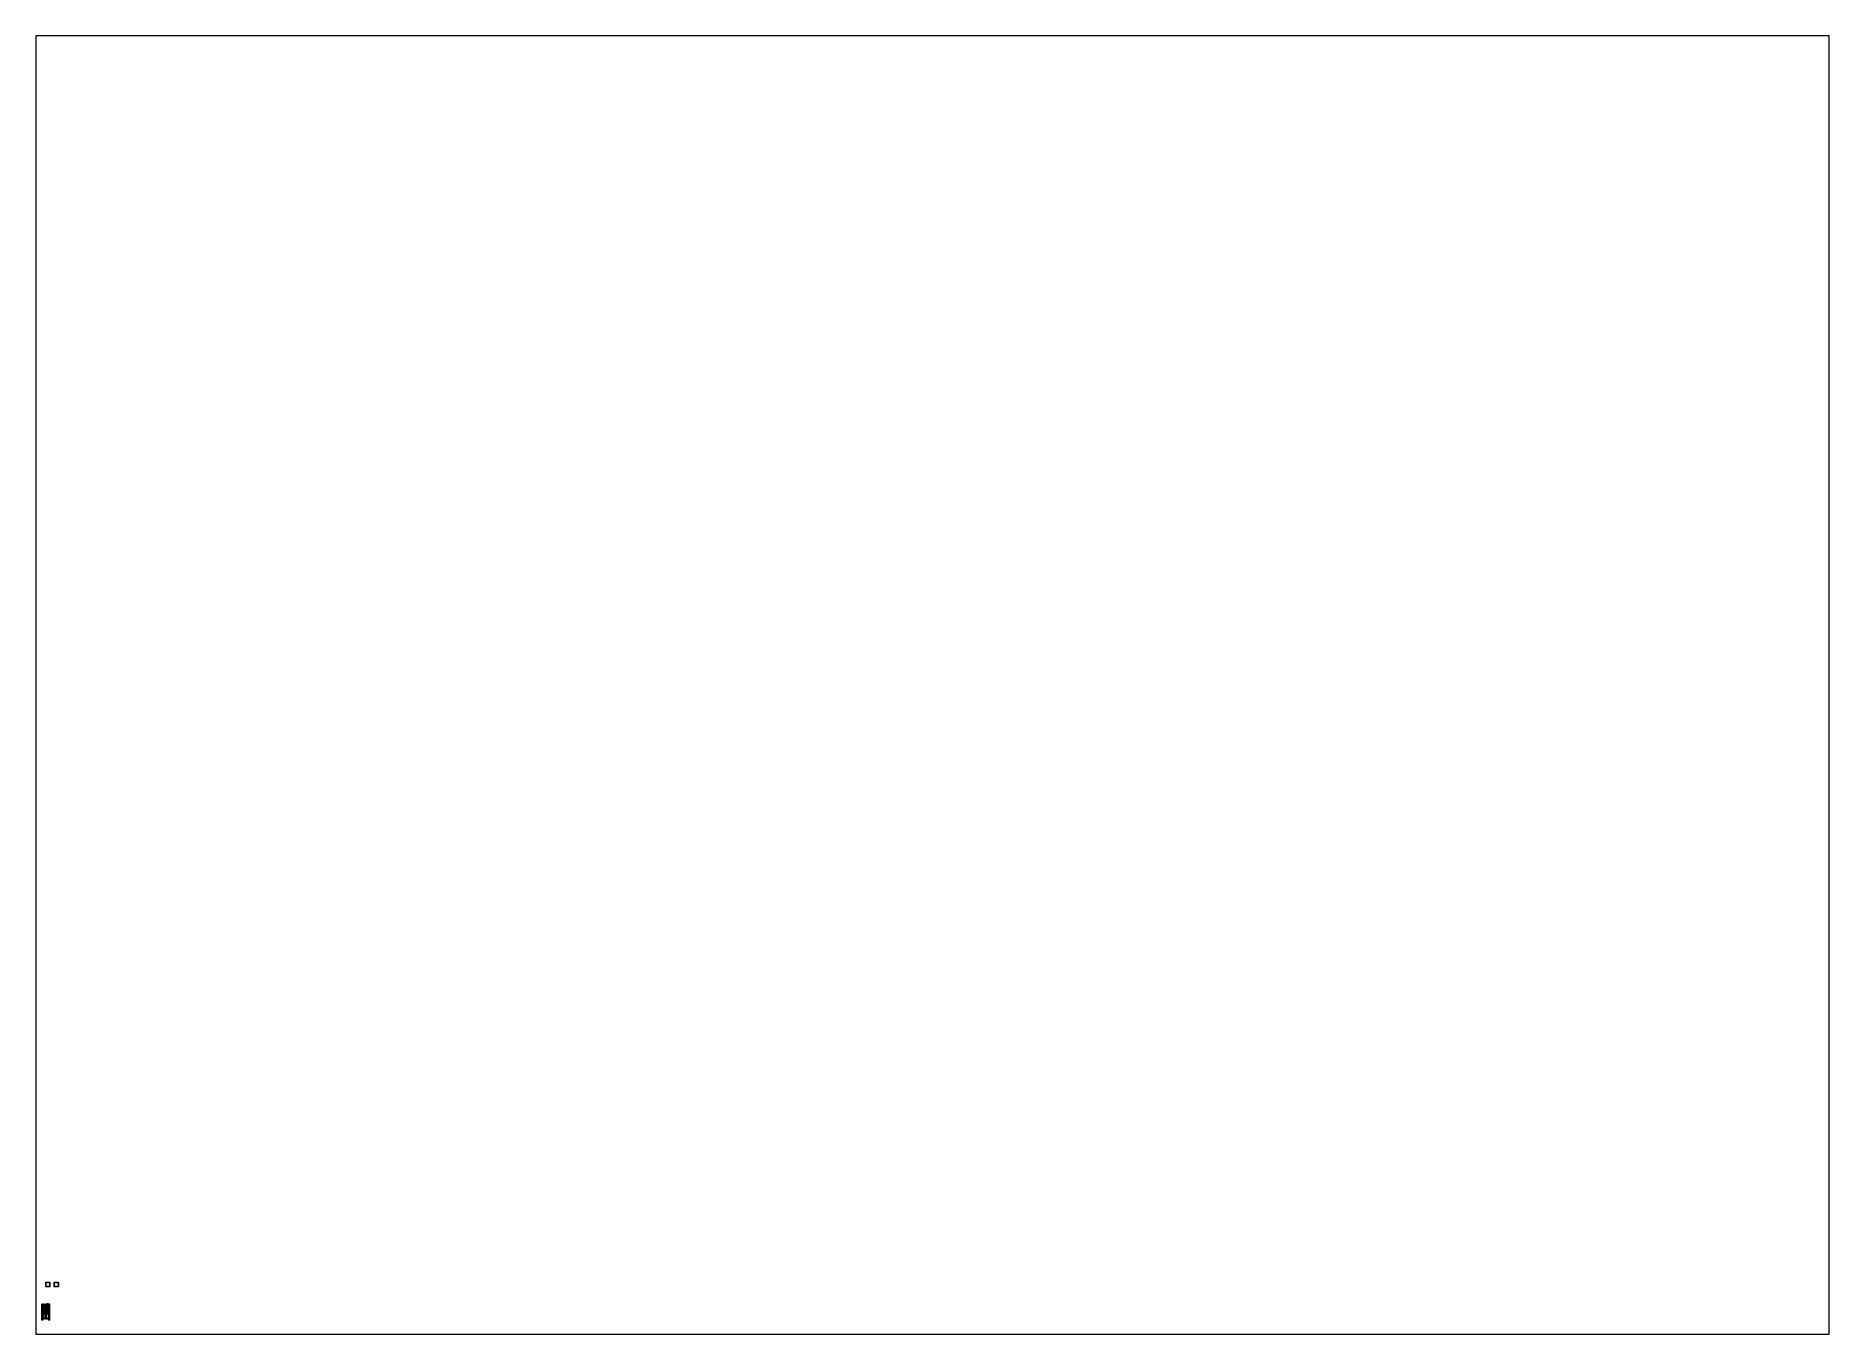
# Paper-space layout 'Layout1' of a CAD drawing. Header units: millimetres. Extents: x 28 to 251, y 20 to 181.
# The model-space entities are those that its viewports show. They can reach past a viewport. Long polylines and large blocks are cut down to what shows.
import ezdxf

# ---------------------------------------------------------------- set-up
doc = ezdxf.new("R2010")
doc.units = ezdxf.units.MM
for name, color, linetype in [('gun', 1, 'Continuous'), ('mudguards', 6, 'Continuous'), ('sleeve', 5, 'Continuous'), ('suspension', 5, 'Continuous'), ('tracks', 3, 'Continuous'), ('wheels', 2, 'Continuous')]:
    doc.layers.add(name, color=color, linetype=linetype)

msp = doc.modelspace()

# ---------------------------------------------------------------- linework, layer by layer
for points in [[(1, 7, 1), (1, 7), (0, 7), (0, 7, 1)], [(1, 7), (1, 6), (0, 6), (0, 7)], [(0, 7), (0, 6), (0, 6, 1), (0, 7, 1)], [(0, 7, 1), (0, 6, 1), (1, 6, 1), (1, 7, 1)], [(0, 6, 1), (0, 6), (1, 6), (1, 6, 1)], [(1, 6, 1), (1, 6), (1, 7), (1, 7, 1)], [(3, 7), (3, 6), (2, 6), (2, 7)], [(2, 7), (2, 6), (3, 6), (3, 7)], [(-0.9, 0.3, 0.58), (-0.91, 0.29, 0.58), (-0.91, 0.29, 0.92), (-0.9, 0.3, 0.92)], [(-0.9, 0.26, 0.54), (-0.91, 0.26, 0.55), (-0.91, 0.29, 0.58), (-0.9, 0.3, 0.58)], [(-0.91, 0.29, 0.58), (-0.9, 0.28, 0.58), (-0.9, 0.28, 0.92), (-0.91, 0.29, 0.92)], [(-0.91, 0.26, 0.55), (-0.9, 0.26, 0.56), (-0.9, 0.28, 0.58), (-0.91, 0.29, 0.58)], [(-0.9, -0.11, 0.54), (-0.91, -0.11, 0.55), (-0.91, 0.26, 0.55), (-0.9, 0.26, 0.54)], [(-0.91, -0.11, 0.55), (-0.9, -0.11, 0.56), (-0.9, 0.26, 0.56), (-0.91, 0.26, 0.55)], [(-0.89, 0.29, 0.58), (-0.9, 0.3, 0.58), (-0.9, 0.3, 0.92), (-0.89, 0.29, 0.92)], [(-0.89, 0.26, 0.55), (-0.9, 0.26, 0.54), (-0.9, 0.3, 0.58), (-0.89, 0.29, 0.58)], [(-0.9, 0.28, 0.58), (-0.89, 0.29, 0.58), (-0.89, 0.29, 0.92), (-0.9, 0.28, 0.92)], [(-0.9, 0.26, 0.56), (-0.89, 0.26, 0.55), (-0.89, 0.29, 0.58), (-0.9, 0.28, 0.58)], [(-0.89, -0.11, 0.55), (-0.9, -0.11, 0.54), (-0.9, 0.26, 0.54), (-0.89, 0.26, 0.55)], [(-0.9, -0.11, 0.56), (-0.89, -0.11, 0.55), (-0.89, 0.26, 0.55), (-0.9, 0.26, 0.56)], [(-0.78, 0.54, 1.62), (-0.64, 0.72, 1.62), (-0.64, 0.82, 1.1), (-0.88, 0.54, 0.94)], [(-0.64, 0.82, 1.1), (-0.64, 0.82, 0.95), (-0.64, 0.82, 0.95), (-0.88, 0.54, 0.94)], [(-0.85, 0.77, 1.24), (-0.88, 0.77, 1.3), (-0.79, 0.82, 1.3)], [(-0.88, 0.77, 1.3), (-0.85, 0.77, 1.36), (-0.79, 0.82, 1.3)], [(-0.87, 0.73, 1.3), (-0.88, 0.77, 1.3), (-0.85, 0.77, 1.24), (-0.85, 0.73, 1.24)], [(-0.85, 0.73, 1.36), (-0.85, 0.77, 1.36), (-0.88, 0.77, 1.3), (-0.87, 0.73, 1.3)], [(-0.78, -0.42, 1.44), (-0.78, 0.54, 1.62), (-0.88, 0.54, 0.94), (-0.88, -0.42, 0.89)], [(-0.84, 0.69, 1.3), (-0.87, 0.73, 1.3), (-0.85, 0.73, 1.24), (-0.82, 0.69, 1.27)], [(-0.82, 0.69, 1.33), (-0.85, 0.73, 1.36), (-0.87, 0.73, 1.3), (-0.84, 0.69, 1.3)], [(-0.79, 0.77, 1.21), (-0.85, 0.77, 1.24), (-0.79, 0.82, 1.3)], [(-0.85, 0.77, 1.36), (-0.79, 0.77, 1.39), (-0.79, 0.82, 1.3)], [(-0.85, 0.73, 1.24), (-0.85, 0.77, 1.24), (-0.79, 0.77, 1.21), (-0.79, 0.73, 1.22)], [(-0.79, 0.73, 1.38), (-0.79, 0.77, 1.39), (-0.85, 0.77, 1.36), (-0.85, 0.73, 1.36)], [(-0.82, 0.69, 1.27), (-0.85, 0.73, 1.24), (-0.79, 0.73, 1.22), (-0.79, 0.69, 1.25)], [(-0.79, 0.69, 1.34), (-0.79, 0.73, 1.38), (-0.85, 0.73, 1.36), (-0.82, 0.69, 1.33)], [(-0.79, 0.68, 1.3), (-0.84, 0.69, 1.3), (-0.82, 0.69, 1.27), (-0.79, 0.68, 1.3)], [(-0.79, 0.68, 1.3), (-0.82, 0.69, 1.33), (-0.84, 0.69, 1.3), (-0.79, 0.68, 1.3)], [(-0.79, 0.68, 1.3), (-0.82, 0.69, 1.27), (-0.79, 0.69, 1.25), (-0.79, 0.68, 1.3)], [(-0.79, 0.68, 1.3), (-0.79, 0.69, 1.34), (-0.82, 0.69, 1.33), (-0.79, 0.68, 1.3)], [(-0.79, 0.69, 1.32), (-0.81, 0.69, 1.3), (-0.81, 0.55, 1.3), (-0.79, 0.57, 1.32)], [(-0.81, 0.69, 1.3), (-0.79, 0.69, 1.28), (-0.79, 0.57, 1.28), (-0.81, 0.55, 1.3)], [(-0.7, 0.77, 1.3), (-0.73, 0.77, 1.24), (-0.79, 0.82, 1.3)], [(-0.73, 0.77, 1.24), (-0.79, 0.77, 1.21), (-0.79, 0.82, 1.3)], [(-0.79, 0.77, 1.39), (-0.73, 0.77, 1.36), (-0.79, 0.82, 1.3)], [(-0.73, 0.77, 1.36), (-0.7, 0.77, 1.3), (-0.79, 0.82, 1.3)], [(-0.79, 0.73, 1.22), (-0.79, 0.77, 1.21), (-0.73, 0.77, 1.24), (-0.73, 0.73, 1.24)], [(-0.73, 0.73, 1.36), (-0.73, 0.77, 1.36), (-0.79, 0.77, 1.39), (-0.79, 0.73, 1.38)], [(-0.79, 0.69, 1.25), (-0.79, 0.73, 1.22), (-0.73, 0.73, 1.24), (-0.76, 0.69, 1.27)], [(-0.76, 0.69, 1.33), (-0.73, 0.73, 1.36), (-0.79, 0.73, 1.38), (-0.79, 0.69, 1.34)], [(-0.79, 0.68, 1.3), (-0.79, 0.69, 1.25), (-0.76, 0.69, 1.27), (-0.79, 0.68, 1.3)], [(-0.79, 0.68, 1.3), (-0.76, 0.69, 1.27), (-0.74, 0.69, 1.3), (-0.79, 0.68, 1.3)], [(-0.79, 0.68, 1.3), (-0.74, 0.69, 1.3), (-0.76, 0.69, 1.33), (-0.79, 0.68, 1.3)], [(-0.79, 0.68, 1.3), (-0.76, 0.69, 1.33), (-0.79, 0.69, 1.34), (-0.79, 0.68, 1.3)], [(-0.77, 0.69, 1.3), (-0.79, 0.69, 1.32), (-0.79, 0.57, 1.32), (-0.77, 0.59, 1.3)], [(-0.79, 0.69, 1.28), (-0.77, 0.69, 1.3), (-0.77, 0.59, 1.3), (-0.79, 0.57, 1.28)], [(0.34, 0.63, 1.62), (0.16, 0.72, 1.62), (-0.64, 0.72, 1.62), (-0.78, 0.54, 1.62)], [(0.78, 0.54, 1.62), (0.62, 0.63, 1.62), (0.34, 0.63, 1.62), (-0.78, 0.54, 1.62)], [(0.76, 0.47, 1.67), (0.78, 0.54, 1.62), (-0.78, 0.54, 1.62), (-0.76, 0.47, 1.67)], [(-0.76, 0.47, 1.67), (-0.78, 0.54, 1.62), (-0.76, 0.38, 1.63)], [(-0.76, 0.38, 1.63), (-0.78, 0.54, 1.62), (-0.78, -0.42, 1.44)], [(-0.76, 0.01, 1.57), (-0.76, 0.38, 1.63), (-0.78, -0.42, 1.44)], [(-0.76, -0.26, 1.53), (-0.76, 0.01, 1.57), (-0.78, -0.42, 1.44)], [(-0.76, 0.69, 1.27), (-0.73, 0.73, 1.24), (-0.71, 0.73, 1.3), (-0.74, 0.69, 1.3)], [(-0.74, 0.69, 1.3), (-0.71, 0.73, 1.3), (-0.73, 0.73, 1.36), (-0.76, 0.69, 1.33)], [(0.76, 0.38, 1.63), (0.76, 0.47, 1.67), (-0.76, 0.47, 1.67), (-0.76, 0.38, 1.63)], [(0.76, 0.01, 1.57), (0.76, 0.38, 1.63), (-0.76, 0.38, 1.63), (-0.76, 0.01, 1.57)], [(0.76, -0.26, 1.53), (0.76, 0.01, 1.57), (-0.76, 0.01, 1.57), (-0.76, -0.26, 1.53)], [(-0.73, 0.73, 1.24), (-0.73, 0.77, 1.24), (-0.7, 0.77, 1.3), (-0.71, 0.73, 1.3)], [(-0.71, 0.73, 1.3), (-0.7, 0.77, 1.3), (-0.73, 0.77, 1.36), (-0.73, 0.73, 1.36)], [(0.64, 1.79, 0.55), (0.64, 1.23, 0.36), (-0.64, 1.23, 0.36), (-0.64, 1.79, 0.55)], [(-0.64, 1.23, 0.36), (-0.64, -1.53, 0.36), (-0.64, -1.53, 0.83), (-0.64, 1.79, 0.55)], [(0.64, 1.79, 0.76), (0.64, 1.79, 0.55), (-0.64, 1.79, 0.55), (-0.64, 1.79, 0.76)], [(-0.64, 1.79, 0.55), (-0.64, -1.53, 0.83), (-0.64, -0.42, 0.89), (-0.64, 1.79, 0.76)], [(-0.64, 1.79, 0.76), (-0.64, -0.42, 0.89), (-0.64, 0.54, 0.94)], [(0.52, 1.67, 0.8), (0.64, 1.79, 0.76), (-0.64, 1.79, 0.76), (-0.52, 1.67, 0.8)], [(-0.64, 1.79, 0.76), (-0.64, 0.54, 0.94), (-0.64, 1.22, 0.97)], [(-0.64, 1.79, 0.76), (-0.64, 1.22, 0.97), (-0.52, 1.35, 0.92), (-0.52, 1.67, 0.8)], [(-0.52, 1.35, 0.92), (-0.64, 1.22, 0.97), (0.64, 1.22, 0.97), (0.52, 1.35, 0.92)], [(0.64, 1.23, 0.36), (0.64, -1.53, 0.36), (-0.64, -1.53, 0.36), (-0.64, 1.23, 0.36)], [(0.16, 0.82, 1.1), (-0.64, 1.22, 0.97), (-0.64, 1.22, 0.97), (-0.64, 0.82, 1.1)], [(0.64, 0.99, 1.04), (0.64, 1.22, 0.97), (-0.64, 1.22, 0.97), (0.16, 0.99, 1.04)], [(0.16, 0.99, 1.04), (-0.64, 1.22, 0.97), (-0.64, 1.22, 0.97), (0.16, 0.82, 1.1)], [(-0.64, 0.82, 1.1), (-0.64, 1.22, 0.97), (-0.64, 1.22, 0.97), (-0.64, 0.82, 0.95)], [(-0.09, 0.8, 1.19), (0.16, 0.82, 1.1), (-0.64, 0.82, 1.1), (-0.52, 0.8, 1.19)], [(-0.52, 0.8, 1.19), (-0.64, 0.82, 1.1), (-0.64, 0.72, 1.62), (-0.52, 0.75, 1.46)], [(-0.52, 0.75, 1.46), (-0.64, 0.72, 1.62), (0.16, 0.72, 1.62), (-0.09, 0.75, 1.46)], [(-0.52, 1.67, 0.8), (-0.52, 1.35, 0.92), (-0.51, 1.37, 0.94), (-0.51, 1.66, 0.83)], [(0.51, 1.66, 0.83), (0.52, 1.67, 0.8), (-0.52, 1.67, 0.8), (-0.51, 1.66, 0.83)], [(-0.51, 1.37, 0.94), (-0.52, 1.35, 0.92), (0.52, 1.35, 0.92), (0.51, 1.37, 0.94)], [(-0.52, 0.82, 1.19), (-0.52, 0.8, 1.19), (-0.52, 0.75, 1.46), (-0.52, 0.77, 1.46)], [(-0.09, 0.77, 1.46), (-0.09, 0.82, 1.19), (-0.52, 0.82, 1.19), (-0.52, 0.77, 1.46)], [(-0.09, 0.82, 1.19), (-0.09, 0.8, 1.19), (-0.52, 0.8, 1.19), (-0.52, 0.82, 1.19)], [(-0.52, 0.77, 1.46), (-0.52, 0.75, 1.46), (-0.09, 0.75, 1.46), (-0.09, 0.77, 1.46)], [(-0.51, 1.66, 0.83), (-0.51, 1.37, 0.94), (0.51, 1.37, 0.94), (0.51, 1.66, 0.83)], [(-0.09, 0.75, 1.46), (-0.09, 0.8, 1.19), (-0.09, 0.82, 1.19), (-0.09, 0.77, 1.46)], [(0.16, 0.72, 1.62), (0.16, 0.82, 1.1), (-0.09, 0.8, 1.19), (-0.09, 0.75, 1.46)], [(-0.03, 1.85, 0.64), (-0.04, 1.86, 0.62), (-0.06, 1.82, 0.62), (-0.04, 1.82, 0.63)], [(-0.04, 1.86, 0.62), (-0.03, 1.85, 0.6), (-0.04, 1.82, 0.6), (-0.06, 1.82, 0.62)], [(-0.06, 1.82, 0.62), (-0.04, 1.82, 0.6), (-0.04, 1.79, 0.6), (-0.06, 1.79, 0.62)], [(-0.04, 1.82, 0.63), (-0.06, 1.82, 0.62), (-0.06, 1.79, 0.62), (-0.04, 1.79, 0.63)], [(0, 1.86, 0.64), (0, 1.88, 0.62), (-0.04, 1.86, 0.62), (-0.03, 1.85, 0.64)], [(0, 1.88, 0.62), (0, 1.86, 0.6), (-0.03, 1.85, 0.6), (-0.04, 1.86, 0.62)], [(-0.03, 1.85, 0.6), (-0.02, 1.84, 0.62), (-0.03, 1.82, 0.62), (-0.04, 1.82, 0.6)], [(-0.02, 1.84, 0.62), (-0.03, 1.85, 0.64), (-0.04, 1.82, 0.63), (-0.03, 1.82, 0.62)], [(-0.03, 1.82, 0.62), (-0.04, 1.82, 0.63), (-0.04, 1.79, 0.63), (-0.03, 1.79, 0.62)], [(-0.04, 1.82, 0.6), (-0.03, 1.82, 0.62), (-0.03, 1.79, 0.62), (-0.04, 1.79, 0.6)], [(0, 1.86, 0.6), (0, 1.85, 0.62), (-0.02, 1.84, 0.62), (-0.03, 1.85, 0.6)], [(0, 1.85, 0.62), (0, 1.86, 0.64), (-0.03, 1.85, 0.64), (-0.02, 1.84, 0.62)], [(0.03, 1.85, 0.64), (0.04, 1.86, 0.62), (0, 1.88, 0.62), (0, 1.86, 0.64)], [(0.04, 1.86, 0.62), (0.03, 1.85, 0.6), (0, 1.86, 0.6), (0, 1.88, 0.62)], [(0.03, 1.85, 0.6), (0.02, 1.84, 0.62), (0, 1.85, 0.62), (0, 1.86, 0.6)], [(0.02, 1.84, 0.62), (0.03, 1.85, 0.64), (0, 1.86, 0.64), (0, 1.85, 0.62)], [(0.04, 1.82, 0.6), (0.03, 1.82, 0.62), (0.02, 1.84, 0.62), (0.03, 1.85, 0.6)], [(0.03, 1.82, 0.62), (0.04, 1.82, 0.64), (0.03, 1.85, 0.64), (0.02, 1.84, 0.62)], [(0.04, 1.82, 0.64), (0.06, 1.82, 0.62), (0.04, 1.86, 0.62), (0.03, 1.85, 0.64)], [(0.06, 1.82, 0.62), (0.04, 1.82, 0.6), (0.03, 1.85, 0.6), (0.04, 1.86, 0.62)], [(0.03, 1.79, 0.62), (0.04, 1.79, 0.64), (0.04, 1.82, 0.64), (0.03, 1.82, 0.62)], [(0.04, 1.79, 0.6), (0.03, 1.79, 0.62), (0.03, 1.82, 0.62), (0.04, 1.82, 0.6)], [(0.06, 1.79, 0.62), (0.04, 1.79, 0.6), (0.04, 1.82, 0.6), (0.06, 1.82, 0.62)], [(0.04, 1.79, 0.64), (0.06, 1.79, 0.62), (0.06, 1.82, 0.62), (0.04, 1.82, 0.64)], [(0.16, 0.88, 1.62), (0.16, 0.99, 1.04), (0.16, 0.82, 1.1), (0.16, 0.72, 1.62)], [(0.7, 0.97, 1.18), (0.64, 0.99, 1.04), (0.16, 0.99, 1.04), (0.23, 0.97, 1.18)], [(0.23, 0.97, 1.18), (0.16, 0.99, 1.04), (0.16, 0.88, 1.62), (0.23, 0.89, 1.55)], [(0.23, 0.89, 1.55), (0.16, 0.88, 1.62), (0.78, 0.88, 1.62), (0.7, 0.89, 1.55)], [(0.27, 0.88, 1.62), (0.16, 0.88, 1.62), (0.16, 0.72, 1.62), (0.34, 0.63, 1.62)], [(0.23, 1.01, 1.18), (0.23, 0.97, 1.18), (0.23, 0.89, 1.55), (0.23, 0.94, 1.55)], [(0.7, 1.01, 1.18), (0.7, 0.97, 1.18), (0.23, 0.97, 1.18), (0.23, 1.01, 1.18)], [(0.46, 0.99, 1.27), (0.7, 1.01, 1.18), (0.7, 1.01, 1.18), (0.23, 1.01, 1.18)], [(0.39, 0.99, 1.3), (0.46, 0.99, 1.27), (0.46, 0.99, 1.27), (0.23, 1.01, 1.18)], [(0.39, 0.96, 1.43), (0.39, 0.99, 1.3), (0.23, 1.01, 1.18), (0.23, 0.94, 1.55)], [(0.7, 0.94, 1.55), (0.7, 0.94, 1.55), (0.46, 0.96, 1.46), (0.23, 0.94, 1.55)], [(0.46, 0.96, 1.46), (0.46, 0.96, 1.46), (0.39, 0.96, 1.43), (0.23, 0.94, 1.55)], [(0.23, 0.94, 1.55), (0.23, 0.89, 1.55), (0.7, 0.89, 1.55), (0.7, 0.94, 1.55)], [(0.63, 0.87, 1.67), (0.69, 0.88, 1.62), (0.27, 0.88, 1.62), (0.33, 0.87, 1.67)], [(0.34, 0.63, 1.62), (0.33, 0.87, 1.67), (0.27, 0.88, 1.62), (0.34, 0.63, 1.62)], [(0.62, 0.63, 1.62), (0.63, 0.87, 1.67), (0.33, 0.87, 1.67), (0.34, 0.63, 1.62)], [(0.39, 0.92, 1.43), (0.39, 0.94, 1.3), (0.39, 0.99, 1.3), (0.39, 0.96, 1.43)], [(0.39, 0.94, 1.3), (0.46, 0.95, 1.27), (0.46, 0.99, 1.27), (0.39, 0.99, 1.3)], [(0.46, 0.91, 1.46), (0.39, 0.92, 1.43), (0.39, 0.96, 1.43), (0.46, 0.96, 1.46)], [(0.46, 0.91, 1.46), (0.46, 0.95, 1.27), (0.39, 0.94, 1.3), (0.39, 0.92, 1.43)], [(0.53, 0.99, 1.3), (0.7, 1.01, 1.18), (0.7, 1.01, 1.18), (0.46, 0.99, 1.27)], [(0.46, 0.99, 1.27), (0.46, 0.95, 1.27), (0.53, 0.94, 1.3), (0.53, 0.99, 1.3)], [(0.53, 0.96, 1.43), (0.53, 0.92, 1.43), (0.46, 0.91, 1.46), (0.46, 0.96, 1.46)], [(0.7, 0.94, 1.55), (0.7, 0.94, 1.55), (0.53, 0.96, 1.43), (0.46, 0.96, 1.46)], [(0.53, 0.92, 1.43), (0.53, 0.94, 1.3), (0.46, 0.95, 1.27), (0.46, 0.91, 1.46)], [(0.51, 1.37, 0.94), (0.52, 1.35, 0.92), (0.52, 1.67, 0.8), (0.51, 1.66, 0.83)], [(0.52, 1.35, 0.92), (0.64, 1.22, 0.97), (0.64, 1.79, 0.76), (0.52, 1.67, 0.8)], [(0.7, 0.94, 1.55), (0.7, 1.01, 1.18), (0.53, 0.99, 1.3), (0.53, 0.96, 1.43)], [(0.53, 0.99, 1.3), (0.53, 0.94, 1.3), (0.53, 0.92, 1.43), (0.53, 0.96, 1.43)], [(0.78, 0.54, 1.62), (0.78, 0.88, 1.62), (0.69, 0.88, 1.62), (0.62, 0.63, 1.62)], [(0.69, 0.88, 1.62), (0.69, 0.88, 1.62), (0.63, 0.87, 1.67), (0.62, 0.63, 1.62)], [(0.64, -1.53, 0.83), (0.64, -1.53, 0.36), (0.64, 1.23, 0.36), (0.64, 1.79, 0.55)], [(0.64, -0.42, 0.89), (0.64, -1.53, 0.83), (0.64, 1.79, 0.55), (0.64, 1.79, 0.76)], [(0.64, 0.54, 0.94), (0.64, -0.42, 0.89), (0.64, 1.79, 0.76), (0.64, 0.54, 0.94)], [(0.64, 1.01, 0.96), (0.64, 0.54, 0.94), (0.64, 1.79, 0.76), (0.64, 1.01, 0.96)], [(0.64, 1.22, 0.97), (0.64, 1.01, 0.96), (0.64, 1.79, 0.76), (0.64, 1.22, 0.97)], [(0.64, 1.01, 0.96), (0.64, 1.01, 0.96), (0.64, 1.22, 0.97), (0.64, 0.99, 1.04)], [(0.7, 0.97, 1.18), (0.88, 1.01, 0.96), (0.64, 1.01, 0.96), (0.64, 0.99, 1.04)], [(0.7, 0.89, 1.55), (0.7, 0.97, 1.18), (0.7, 1.01, 1.18), (0.7, 0.94, 1.55)], [(0.78, 0.88, 1.62), (0.88, 1.01, 0.96), (0.7, 0.97, 1.18), (0.7, 0.89, 1.55)], [(0.78, 0.54, 1.62), (0.78, 0.54, 1.62), (0.76, 0.47, 1.67), (0.76, 0.38, 1.63)], [(0.78, 0.54, 1.62), (0.78, 0.54, 1.62), (0.76, 0.38, 1.63), (0.78, -0.42, 1.44)], [(0.76, 0.38, 1.63), (0.76, 0.38, 1.63), (0.76, 0.01, 1.57), (0.78, -0.42, 1.44)], [(0.76, 0.01, 1.57), (0.76, 0.01, 1.57), (0.76, -0.26, 1.53), (0.78, -0.42, 1.44)], [(0.88, 0.54, 0.94), (0.88, 1.01, 0.96), (0.78, 0.88, 1.62), (0.78, 0.54, 1.62)], [(0.88, -0.42, 0.89), (0.88, 0.54, 0.94), (0.78, 0.54, 1.62), (0.78, -0.42, 1.44)], [(0.9, 0.3, 0.58), (0.89, 0.29, 0.58), (0.89, 0.29, 0.92), (0.9, 0.3, 0.92)], [(0.9, 0.26, 0.54), (0.89, 0.26, 0.55), (0.89, 0.29, 0.58), (0.9, 0.3, 0.58)], [(0.89, 0.29, 0.58), (0.9, 0.28, 0.58), (0.9, 0.28, 0.92), (0.89, 0.29, 0.92)], [(0.89, 0.26, 0.55), (0.9, 0.26, 0.56), (0.9, 0.28, 0.58), (0.89, 0.29, 0.58)], [(0.89, -0.11, 0.55), (0.9, -0.11, 0.56), (0.9, 0.26, 0.56), (0.89, 0.26, 0.55)], [(0.9, -0.11, 0.54), (0.89, -0.11, 0.55), (0.89, 0.26, 0.55), (0.9, 0.26, 0.54)], [(0.91, 0.29, 0.58), (0.9, 0.3, 0.58), (0.9, 0.3, 0.92), (0.91, 0.29, 0.92)], [(0.91, 0.26, 0.55), (0.9, 0.26, 0.54), (0.9, 0.3, 0.58), (0.91, 0.29, 0.58)], [(0.9, 0.28, 0.58), (0.91, 0.29, 0.58), (0.91, 0.29, 0.92), (0.9, 0.28, 0.92)], [(0.9, 0.26, 0.56), (0.91, 0.26, 0.55), (0.91, 0.29, 0.58), (0.9, 0.28, 0.58)], [(0.9, -0.11, 0.56), (0.91, -0.11, 0.55), (0.91, 0.26, 0.55), (0.9, 0.26, 0.56)], [(0.91, -0.11, 0.55), (0.9, -0.11, 0.54), (0.9, 0.26, 0.54), (0.91, 0.26, 0.55)], [(-0.9, -0.11, 0.56), (-0.91, -0.11, 0.55), (-0.91, -0.14, 0.58), (-0.9, -0.13, 0.58)], [(-0.91, -0.11, 0.55), (-0.9, -0.11, 0.54), (-0.9, -0.15, 0.58), (-0.91, -0.14, 0.58)], [(-0.9, -0.13, 0.58), (-0.91, -0.14, 0.58), (-0.91, -0.14, 0.89), (-0.9, -0.13, 0.89)], [(-0.91, -0.14, 0.58), (-0.9, -0.15, 0.58), (-0.9, -0.15, 0.89), (-0.91, -0.14, 0.89)], [(-0.89, -0.11, 0.55), (-0.9, -0.11, 0.56), (-0.9, -0.13, 0.58), (-0.89, -0.14, 0.58)], [(-0.9, -0.11, 0.54), (-0.89, -0.11, 0.55), (-0.89, -0.14, 0.58), (-0.9, -0.15, 0.58)], [(-0.89, -0.14, 0.58), (-0.9, -0.13, 0.58), (-0.9, -0.13, 0.89), (-0.89, -0.14, 0.89)], [(-0.9, -0.15, 0.58), (-0.89, -0.14, 0.58), (-0.89, -0.14, 0.89), (-0.9, -0.15, 0.89)], [(-0.88, -0.42, 1.18), (-0.88, -0.9, 1.18), (-0.64, -0.9, 1.18), (-0.64, -0.42, 1.18)], [(-0.83, -0.42, 1.18), (-0.88, -0.42, 0.89), (-0.88, -0.42, 0.89), (-0.88, -0.42, 1.18)], [(-0.88, -0.42, 0.89), (-0.88, -0.9, 0.86), (-0.88, -0.9, 1.18), (-0.88, -0.42, 1.18)], [(-0.88, -0.9, 1.18), (-0.88, -0.9, 0.86), (-0.64, -0.9, 0.86), (-0.64, -0.9, 1.18)], [(-0.84, -0.93, 0.97), (-0.81, -0.92, 0.9), (-0.81, -1.56, 0.87), (-0.84, -1.56, 0.94)], [(-0.64, -0.93, 0.97), (-0.81, -0.92, 0.9), (-0.84, -0.93, 0.97), (-0.67, -0.93, 1.04)], [(-0.81, -0.93, 1.04), (-0.84, -0.93, 0.97), (-0.84, -1.56, 0.94), (-0.81, -1.57, 1.01)], [(-0.67, -0.93, 1.04), (-0.84, -0.93, 0.97), (-0.81, -0.93, 1.04), (-0.74, -0.93, 1.07)], [(-0.81, -1.57, 1.01), (-0.84, -1.56, 0.94), (-0.81, -1.56, 0.87), (-0.74, -1.57, 1.04)], [(-0.64, -0.42, 1.18), (-0.78, -0.42, 1.44), (-0.83, -0.42, 1.18), (-0.64, -0.42, 1.18)], [(-0.81, -0.92, 0.9), (-0.74, -0.92, 0.87), (-0.74, -1.56, 0.84), (-0.81, -1.56, 0.87)], [(-0.67, -0.92, 0.9), (-0.74, -0.92, 0.87), (-0.81, -0.92, 0.9), (-0.64, -0.93, 0.97)], [(-0.74, -0.93, 1.07), (-0.81, -0.93, 1.04), (-0.81, -1.57, 1.01), (-0.74, -1.57, 1.04)], [(-0.74, -1.57, 1.04), (-0.81, -1.56, 0.87), (-0.74, -1.56, 0.84), (-0.67, -1.57, 1.01)], [(-0.76, -0.36, 1.51), (-0.76, -0.26, 1.53), (-0.78, -0.42, 1.44)], [(0.78, -0.42, 1.44), (0.76, -0.36, 1.51), (-0.76, -0.36, 1.51), (-0.78, -0.42, 1.44)], [(0.78, -0.42, 1.44), (-0.78, -0.42, 1.44), (-0.13, -0.42, 1.4), (0.13, -0.42, 1.4)], [(-0.13, -0.42, 1.4), (-0.78, -0.42, 1.44), (-0.78, -0.42, 1.44), (-0.64, -0.42, 1.18)], [(0.76, -0.36, 1.51), (0.76, -0.26, 1.53), (-0.76, -0.26, 1.53), (-0.76, -0.36, 1.51)], [(-0.74, -0.92, 0.87), (-0.67, -0.92, 0.9), (-0.67, -1.56, 0.87), (-0.74, -1.56, 0.84)], [(-0.67, -0.93, 1.04), (-0.74, -0.93, 1.07), (-0.74, -1.57, 1.04), (-0.67, -1.57, 1.01)], [(-0.67, -1.57, 1.01), (-0.74, -1.56, 0.84), (-0.67, -1.56, 0.87), (-0.64, -1.56, 0.94)], [(-0.71, -0.55, 2.47), (-0.73, -0.55, 2.48), (-0.71, -0.57, 2.47), (-0.7, -0.56, 2.47)], [(-0.72, -0.56, 1.47), (-0.71, -0.55, 1.48), (-0.71, -0.38, 1.48), (-0.72, -0.39, 1.47)], [(-0.71, -0.57, 1.46), (-0.72, -0.56, 1.47), (-0.72, -0.39, 1.47), (-0.71, -0.4, 1.46)], [(-0.71, -0.55, 1.48), (-0.72, -0.56, 1.47), (-0.72, -0.56, 2.47), (-0.71, -0.55, 2.47)], [(-0.72, -0.56, 1.47), (-0.71, -0.57, 1.46), (-0.71, -0.57, 2.47), (-0.72, -0.56, 2.47)], [(-0.71, -0.55, 1.48), (-0.7, -0.56, 1.47), (-0.7, -0.39, 1.47), (-0.71, -0.38, 1.48)], [(-0.7, -0.56, 1.47), (-0.71, -0.57, 1.46), (-0.71, -0.4, 1.46), (-0.7, -0.39, 1.47)], [(-0.7, -0.56, 1.47), (-0.71, -0.55, 1.48), (-0.71, -0.55, 2.47), (-0.7, -0.56, 2.47)], [(-0.71, -0.57, 1.46), (-0.7, -0.56, 1.47), (-0.7, -0.56, 2.47), (-0.71, -0.57, 2.47)], [(-0.67, -0.92, 0.9), (-0.64, -0.93, 0.97), (-0.64, -1.56, 0.94), (-0.67, -1.56, 0.87)], [(-0.64, -0.93, 0.97), (-0.67, -0.93, 1.04), (-0.67, -1.57, 1.01), (-0.64, -1.56, 0.94)], [(-0.13, -1.53, 1.31), (-0.13, -0.42, 1.4), (-0.64, -0.42, 1.18), (-0.64, -1.53, 1.18)], [(-0.64, -1.53, 1.18), (-0.64, -0.9, 1.18), (-0.64, -0.9, 0.86), (-0.64, -1.53, 0.83)], [(0.64, -1.53, 1.18), (0.13, -1.53, 1.31), (-0.13, -1.53, 1.31), (-0.64, -1.53, 1.18)], [(0.64, -1.53, 0.36), (0.64, -1.53, 1.18), (-0.64, -1.53, 1.18), (-0.64, -1.53, 0.36)], [(-0.23, -1.53, 0.96), (-0.26, -1.53, 0.83), (-0.16, -1.61, 0.83), (-0.14, -1.61, 0.91)], [(-0.26, -1.53, 0.83), (-0.23, -1.53, 0.7), (-0.14, -1.61, 0.75), (-0.16, -1.61, 0.83)], [(-0.13, -1.53, 1.06), (-0.23, -1.53, 0.96), (-0.14, -1.61, 0.91), (-0.08, -1.61, 0.97)], [(-0.23, -1.53, 0.7), (-0.13, -1.53, 0.6), (-0.08, -1.61, 0.69), (-0.14, -1.61, 0.75)], [(0.08, -1.61, 0.97), (-0.14, -1.61, 0.91), (-0.16, -1.61, 0.83), (0.14, -1.61, 0.91)], [(0.14, -1.61, 0.91), (-0.16, -1.61, 0.83), (-0.14, -1.61, 0.75), (0.16, -1.61, 0.83)], [(0, -1.61, 0.99), (-0.08, -1.61, 0.97), (-0.14, -1.61, 0.91), (0.08, -1.61, 0.97)], [(0.16, -1.61, 0.83), (-0.14, -1.61, 0.75), (-0.08, -1.61, 0.69), (0.14, -1.61, 0.75)], [(0.13, -1.53, 1.31), (0.13, -0.42, 1.4), (-0.13, -0.42, 1.4), (-0.13, -1.53, 1.31)], [(0, -1.53, 1.09), (-0.13, -1.53, 1.06), (-0.08, -1.61, 0.97), (0, -1.61, 0.99)], [(-0.13, -1.53, 0.6), (0, -1.53, 0.57), (0, -1.61, 0.67), (-0.08, -1.61, 0.69)], [(0.14, -1.61, 0.75), (-0.08, -1.61, 0.69), (0, -1.61, 0.67), (0.08, -1.61, 0.69)], [(0.13, -1.53, 1.06), (0, -1.53, 1.09), (0, -1.61, 0.99), (0.08, -1.61, 0.97)], [(0, -1.53, 0.57), (0.13, -1.53, 0.6), (0.08, -1.61, 0.69), (0, -1.61, 0.67)], [(0.23, -1.53, 0.96), (0.13, -1.53, 1.06), (0.08, -1.61, 0.97), (0.14, -1.61, 0.91)], [(0.13, -1.53, 0.6), (0.23, -1.53, 0.7), (0.14, -1.61, 0.75), (0.08, -1.61, 0.69)], [(0.64, -1.53, 1.18), (0.64, -0.42, 1.18), (0.13, -0.42, 1.4), (0.13, -1.53, 1.31)], [(0.64, -0.42, 1.18), (0.78, -0.42, 1.44), (0.78, -0.42, 1.44), (0.13, -0.42, 1.4)], [(0.26, -1.53, 0.83), (0.23, -1.53, 0.96), (0.14, -1.61, 0.91), (0.16, -1.61, 0.83)], [(0.23, -1.53, 0.7), (0.26, -1.53, 0.83), (0.16, -1.61, 0.83), (0.14, -1.61, 0.75)], [(0.64, -0.42, 1.18), (0.83, -0.42, 1.18), (0.78, -0.42, 1.44), (0.64, -0.42, 1.18)], [(0.64, -0.42, 1.18), (0.64, -0.9, 1.18), (0.88, -0.9, 1.18), (0.88, -0.42, 1.18)], [(0.64, -1.53, 0.83), (0.64, -0.9, 0.86), (0.64, -0.9, 1.18), (0.64, -1.53, 1.18)], [(0.64, -0.9, 1.18), (0.64, -0.9, 0.86), (0.88, -0.9, 0.86), (0.88, -0.9, 1.18)], [(0.76, -0.26, 1.53), (0.76, -0.26, 1.53), (0.76, -0.36, 1.51), (0.78, -0.42, 1.44)], [(0.88, -0.42, 1.18), (0.88, -0.42, 0.89), (0.88, -0.42, 0.89), (0.83, -0.42, 1.18)], [(0.88, -0.9, 1.18), (0.88, -0.9, 0.86), (0.88, -0.42, 0.89), (0.88, -0.42, 1.18)], [(0.89, -0.11, 0.55), (0.9, -0.11, 0.54), (0.9, -0.15, 0.58), (0.89, -0.14, 0.58)], [(0.9, -0.11, 0.56), (0.89, -0.11, 0.55), (0.89, -0.14, 0.58), (0.9, -0.13, 0.58)], [(0.9, -0.13, 0.58), (0.89, -0.14, 0.58), (0.89, -0.14, 0.89), (0.9, -0.13, 0.89)], [(0.89, -0.14, 0.58), (0.9, -0.15, 0.58), (0.9, -0.15, 0.89), (0.89, -0.14, 0.89)], [(0.9, -0.11, 0.54), (0.91, -0.11, 0.55), (0.91, -0.14, 0.58), (0.9, -0.15, 0.58)], [(0.91, -0.11, 0.55), (0.9, -0.11, 0.56), (0.9, -0.13, 0.58), (0.91, -0.14, 0.58)], [(0.91, -0.14, 0.58), (0.9, -0.13, 0.58), (0.9, -0.13, 0.89), (0.91, -0.14, 0.89)], [(0.9, -0.15, 0.58), (0.91, -0.14, 0.58), (0.91, -0.14, 0.89), (0.9, -0.15, 0.89)]]:
    msp.add_3dface(points)
at = {"layer": 'gun'}
for points in [[(0.43, 1.95, 1.38), (0.42, 1.95, 1.35), (0.42, 1.91, 1.35), (0.43, 1.91, 1.38)], [(0.42, 1.95, 1.35), (0.43, 1.95, 1.32), (0.43, 1.91, 1.32), (0.42, 1.91, 1.35)], [(0.49, 1.95, 1.38), (0.42, 1.95, 1.35), (0.43, 1.95, 1.38), (0.46, 1.95, 1.39)], [(0.49, 1.95, 1.38), (0.5, 1.95, 1.35), (0.43, 1.95, 1.32), (0.42, 1.95, 1.35)], [(0.43, 1.2, 1.32), (0.42, 1.2, 1.35), (0.42, 1.91, 1.35), (0.44, 1.91, 1.33)], [(0.42, 1.2, 1.35), (0.43, 1.2, 1.38), (0.44, 1.91, 1.37), (0.42, 1.91, 1.35)], [(0.46, 1.95, 1.39), (0.43, 1.95, 1.38), (0.43, 1.91, 1.38), (0.46, 1.91, 1.39)], [(0.43, 1.95, 1.32), (0.46, 1.95, 1.31), (0.46, 1.91, 1.31), (0.43, 1.91, 1.32)], [(0.43, 1.95, 1.32), (0.5, 1.95, 1.35), (0.49, 1.95, 1.32), (0.46, 1.95, 1.31)], [(0.46, 1.2, 1.31), (0.43, 1.2, 1.32), (0.44, 1.91, 1.33), (0.46, 1.91, 1.31)], [(0.43, 1.2, 1.38), (0.46, 1.2, 1.39), (0.46, 1.91, 1.39), (0.44, 1.91, 1.37)], [(0.49, 1.95, 1.38), (0.46, 1.95, 1.39), (0.46, 1.91, 1.39), (0.49, 1.91, 1.38)], [(0.46, 1.95, 1.31), (0.49, 1.95, 1.32), (0.49, 1.91, 1.32), (0.46, 1.91, 1.31)], [(0.49, 1.2, 1.32), (0.46, 1.2, 1.31), (0.46, 1.91, 1.31), (0.48, 1.91, 1.33)], [(0.46, 1.2, 1.39), (0.49, 1.2, 1.38), (0.48, 1.91, 1.37), (0.46, 1.91, 1.39)], [(0.5, 1.2, 1.35), (0.49, 1.2, 1.32), (0.48, 1.91, 1.33), (0.49, 1.91, 1.35)], [(0.49, 1.2, 1.38), (0.5, 1.2, 1.35), (0.49, 1.91, 1.35), (0.48, 1.91, 1.37)], [(0.5, 1.95, 1.35), (0.49, 1.95, 1.38), (0.49, 1.91, 1.38), (0.5, 1.91, 1.35)], [(0.49, 1.95, 1.32), (0.5, 1.95, 1.35), (0.5, 1.91, 1.35), (0.49, 1.91, 1.32)]]:
    msp.add_3dface(points, dxfattribs=at)
at = {"layer": 'mudguards'}
for points in [[(-0.92, 1.71, 0.94), (-0.92, 1.22, 0.91), (-0.92, 1.22, 0.97), (-0.92, 1.78, 1)], [(-0.92, 1.78, 1), (-0.92, 1.22, 0.97), (-0.64, 1.22, 0.97), (-0.64, 1.78, 1)], [(-0.92, 1.22, 0.91), (-0.92, 1.01, 0.9), (-0.92, 1.01, 0.96), (-0.92, 1.22, 0.97)], [(-0.92, 1.22, 0.97), (-0.92, 1.01, 0.96), (-0.64, 0.82, 0.95), (-0.64, 1.22, 0.97)], [(-0.92, 1.01, 0.9), (-0.92, 0.54, 0.88), (-0.92, 0.54, 0.94), (-0.92, 1.01, 0.96)], [(-0.92, 1.01, 0.96), (-0.92, 0.54, 0.94), (-0.88, 0.54, 0.94), (-0.64, 0.82, 0.95)], [(-0.92, 0.54, 0.88), (-0.92, -0.42, 0.84), (-0.92, -0.42, 0.89), (-0.92, 0.54, 0.94)], [(-0.92, 0.54, 0.94), (-0.92, -0.42, 0.89), (-0.88, -0.42, 0.89), (-0.88, 0.54, 0.94)], [(-0.64, 1.7, 0.79), (-0.64, 1.22, 0.97), (-0.64, 1.22, 0.97), (-0.64, 1.78, 1)], [(-0.64, 1.78, 1), (-0.64, 1.22, 0.97), (-0.64, 1.22, 0.97), (-0.64, 1.7, 0.79)], [(0.64, 1.78, 1), (0.64, 1.22, 0.97), (0.92, 1.22, 0.97), (0.92, 1.78, 1)], [(0.64, 1.78, 1), (0.64, 1.22, 0.97), (0.64, 1.22, 0.97), (0.64, 1.7, 0.79)], [(0.64, 1.7, 0.79), (0.64, 1.22, 0.97), (0.64, 1.22, 0.97), (0.64, 1.78, 1)], [(0.64, 1.22, 0.97), (0.64, 1.01, 0.96), (0.92, 1.01, 0.96), (0.92, 1.22, 0.97)], [(0.88, 1.01, 0.96), (0.88, 0.54, 0.94), (0.92, 0.54, 0.94), (0.92, 1.01, 0.96)], [(0.88, 0.54, 0.94), (0.88, -0.42, 0.89), (0.92, -0.42, 0.89), (0.92, 0.54, 0.94)], [(0.92, 1.22, 0.97), (0.92, 1.22, 0.91), (0.92, 1.71, 0.94), (0.92, 1.78, 1)], [(0.92, 1.01, 0.96), (0.92, 1.01, 0.9), (0.92, 1.22, 0.91), (0.92, 1.22, 0.97)], [(0.92, 0.54, 0.94), (0.92, 0.54, 0.88), (0.92, 1.01, 0.9), (0.92, 1.01, 0.96)], [(0.92, -0.42, 0.89), (0.92, -0.42, 0.84), (0.92, 0.54, 0.88), (0.92, 0.54, 0.94)], [(-0.92, -0.42, 0.84), (-0.92, -1.53, 0.78), (-0.92, -1.53, 0.83), (-0.92, -0.42, 0.89)], [(-0.92, -0.42, 0.89), (-0.92, -1.53, 0.83), (-0.64, -1.53, 0.83), (-0.64, -0.42, 0.89)], [(-0.92, -1.53, 0.78), (-0.92, -1.62, 0.78), (-0.92, -1.65, 0.81), (-0.92, -1.53, 0.83)], [(-0.92, -1.53, 0.83), (-0.92, -1.65, 0.81), (-0.64, -1.65, 0.81), (-0.64, -1.53, 0.83)], [(-0.64, -1.53, 0.78), (-0.64, -1.65, 0.81), (-0.64, -1.65, 0.81), (-0.64, -1.53, 0.83)], [(-0.64, -1.53, 0.83), (-0.64, -1.65, 0.81), (-0.64, -1.65, 0.81), (-0.64, -1.53, 0.78)], [(0.64, -0.42, 0.89), (0.64, -1.53, 0.83), (0.92, -1.53, 0.83), (0.92, -0.42, 0.89)], [(0.64, -1.53, 0.83), (0.64, -1.65, 0.81), (0.92, -1.65, 0.81), (0.92, -1.53, 0.83)], [(0.64, -1.53, 0.78), (0.64, -1.65, 0.81), (0.64, -1.65, 0.81), (0.64, -1.53, 0.83)], [(0.64, -1.53, 0.83), (0.64, -1.65, 0.81), (0.64, -1.65, 0.81), (0.64, -1.53, 0.78)], [(0.92, -1.53, 0.83), (0.92, -1.53, 0.78), (0.92, -0.42, 0.84), (0.92, -0.42, 0.89)], [(0.92, -1.65, 0.81), (0.92, -1.62, 0.78), (0.92, -1.53, 0.78), (0.92, -1.53, 0.83)]]:
    msp.add_3dface(points, dxfattribs=at)
at = {"layer": 'sleeve'}
for points in [[(0.42, 1.15, 1.31), (0.41, 1.15, 1.35), (0.42, 1.2, 1.35), (0.43, 1.2, 1.32)], [(0.41, 1.15, 1.35), (0.42, 1.15, 1.39), (0.43, 1.2, 1.38), (0.42, 1.2, 1.35)], [(0.42, 1.03, 1.31), (0.41, 1.03, 1.35), (0.41, 1.15, 1.35), (0.42, 1.15, 1.31)], [(0.41, 1.03, 1.35), (0.42, 1.03, 1.39), (0.42, 1.15, 1.39), (0.41, 1.15, 1.35)], [(0.42, 1.03, 1.39), (0.41, 1.03, 1.35), (0.41, 0.88, 1.35), (0.42, 0.88, 1.39)], [(0.41, 1.03, 1.35), (0.42, 1.03, 1.31), (0.42, 0.88, 1.31), (0.41, 0.88, 1.35)], [(0.46, 1.15, 1.3), (0.42, 1.15, 1.31), (0.43, 1.2, 1.32), (0.46, 1.2, 1.31)], [(0.42, 1.15, 1.39), (0.46, 1.15, 1.4), (0.46, 1.2, 1.39), (0.43, 1.2, 1.38)], [(0.46, 1.03, 1.29), (0.42, 1.03, 1.31), (0.42, 1.15, 1.31), (0.46, 1.15, 1.3)], [(0.42, 1.03, 1.39), (0.46, 1.03, 1.41), (0.46, 1.15, 1.4), (0.42, 1.15, 1.39)], [(0.46, 1.03, 1.41), (0.42, 1.03, 1.39), (0.42, 0.88, 1.39), (0.46, 0.88, 1.41)], [(0.42, 1.03, 1.31), (0.46, 1.03, 1.29), (0.46, 0.88, 1.29), (0.42, 0.88, 1.31)], [(0.5, 1.15, 1.31), (0.46, 1.15, 1.3), (0.46, 1.2, 1.31), (0.49, 1.2, 1.32)], [(0.46, 1.15, 1.4), (0.5, 1.15, 1.39), (0.49, 1.2, 1.38), (0.46, 1.2, 1.39)], [(0.5, 1.03, 1.31), (0.46, 1.03, 1.29), (0.46, 1.15, 1.3), (0.5, 1.15, 1.31)], [(0.46, 1.03, 1.41), (0.5, 1.03, 1.39), (0.5, 1.15, 1.39), (0.46, 1.15, 1.4)], [(0.5, 1.03, 1.39), (0.46, 1.03, 1.41), (0.46, 0.88, 1.41), (0.5, 0.88, 1.39)], [(0.46, 1.03, 1.29), (0.5, 1.03, 1.31), (0.5, 0.88, 1.31), (0.46, 0.88, 1.29)], [(0.51, 1.15, 1.35), (0.5, 1.15, 1.31), (0.49, 1.2, 1.32), (0.5, 1.2, 1.35)], [(0.5, 1.15, 1.39), (0.51, 1.15, 1.35), (0.5, 1.2, 1.35), (0.49, 1.2, 1.38)], [(0.52, 1.03, 1.35), (0.5, 1.03, 1.31), (0.5, 1.15, 1.31), (0.51, 1.15, 1.35)], [(0.5, 1.03, 1.39), (0.52, 1.03, 1.35), (0.51, 1.15, 1.35), (0.5, 1.15, 1.39)], [(0.52, 1.03, 1.35), (0.5, 1.03, 1.39), (0.5, 0.88, 1.39), (0.52, 0.88, 1.35)], [(0.5, 1.03, 1.31), (0.52, 1.03, 1.35), (0.52, 0.88, 1.35), (0.5, 0.88, 1.31)]]:
    msp.add_3dface(points, dxfattribs=at)
at = {"layer": 'suspension'}
for points in [[(-0.92, 1.02, 0.25), (-0.92, 0.97, 0.29), (-0.87, 0.97, 0.29), (-0.87, 1.02, 0.25)], [(-0.92, 1.02, 0.23), (-0.92, 0.97, 0.19), (-0.92, 0.97, 0.29), (-0.92, 1.02, 0.25)], [(-0.87, 1.02, 0.23), (-0.87, 0.97, 0.19), (-0.92, 0.97, 0.19), (-0.92, 1.02, 0.23)], [(-0.87, 1.02, 0.25), (-0.87, 1.02, 0.23), (-0.92, 1.02, 0.23), (-0.92, 1.02, 0.25)], [(-0.87, 0.97, 0.19), (-0.87, 0.74, 0.15), (-0.92, 0.74, 0.15), (-0.92, 0.97, 0.19)], [(-0.92, 0.97, 0.19), (-0.92, 0.74, 0.15), (-0.92, 0.72, 0.41), (-0.92, 0.97, 0.29)], [(-0.92, 0.97, 0.29), (-0.92, 0.72, 0.41), (-0.87, 0.72, 0.41), (-0.87, 0.97, 0.29)], [(-0.92, 0.72, 0.41), (-0.92, 0.74, 0.15), (-0.92, 0.66, 0.15), (-0.92, 0.68, 0.41)], [(-0.92, 0.66, 0.15), (-0.92, 0.74, 0.15), (-0.87, 0.74, 0.15), (-0.87, 0.66, 0.15)], [(-0.87, 0.68, 0.41), (-0.87, 0.72, 0.41), (-0.92, 0.72, 0.41), (-0.92, 0.68, 0.41)], [(-0.92, 0.68, 0.41), (-0.92, 0.66, 0.15), (-0.92, 0.43, 0.19), (-0.92, 0.43, 0.29)], [(-0.87, 0.43, 0.29), (-0.87, 0.68, 0.41), (-0.92, 0.68, 0.41), (-0.92, 0.43, 0.29)], [(-0.92, 0.43, 0.19), (-0.92, 0.66, 0.15), (-0.87, 0.66, 0.15), (-0.87, 0.43, 0.19)], [(-0.92, 0.43, 0.29), (-0.92, 0.43, 0.19), (-0.92, 0.38, 0.23), (-0.92, 0.38, 0.25)], [(-0.87, 0.38, 0.25), (-0.87, 0.43, 0.29), (-0.92, 0.43, 0.29), (-0.92, 0.38, 0.25)], [(-0.92, 0.38, 0.23), (-0.92, 0.43, 0.19), (-0.87, 0.43, 0.19), (-0.87, 0.38, 0.23)], [(-0.92, 0.38, 0.25), (-0.92, 0.38, 0.23), (-0.87, 0.38, 0.23), (-0.87, 0.38, 0.25)], [(-0.64, 1.35, 0.56), (-0.64, 1.38, 0.48), (-0.87, 1.38, 0.48), (-0.87, 1.35, 0.56)], [(-0.64, 1.38, 0.48), (-0.64, 1.35, 0.4), (-0.87, 1.35, 0.4), (-0.87, 1.38, 0.48)], [(-0.87, 1.35, 0.56), (-0.87, 1.38, 0.48), (-0.87, 1.38, 0.48), (-0.87, 1.35, 0.4)], [(-0.64, 1.27, 0.59), (-0.64, 1.35, 0.56), (-0.87, 1.35, 0.56), (-0.87, 1.27, 0.59)], [(-0.64, 1.35, 0.4), (-0.64, 1.27, 0.37), (-0.87, 1.27, 0.37), (-0.87, 1.35, 0.4)], [(-0.87, 1.27, 0.59), (-0.87, 1.35, 0.56), (-0.87, 1.35, 0.4), (-0.87, 1.27, 0.37)], [(-0.87, 1.27, 0.37), (-0.87, 1.19, 0.38), (-0.87, 1.17, 0.66), (-0.87, 1.27, 0.59)], [(-0.82, 1.27, 0.37), (-0.82, 1.19, 0.38), (-0.87, 1.19, 0.38), (-0.87, 1.27, 0.37)], [(-0.87, 1.27, 0.59), (-0.87, 1.17, 0.66), (-0.82, 1.17, 0.66), (-0.82, 1.27, 0.59)], [(-0.87, 1.19, 0.38), (-0.87, 1.06, 0.46), (-0.87, 1, 0.66), (-0.87, 1.17, 0.66)], [(-0.82, 1.19, 0.38), (-0.82, 1.06, 0.46), (-0.87, 1.06, 0.46), (-0.87, 1.19, 0.38)], [(-0.87, 1.17, 0.66), (-0.87, 1, 0.66), (-0.82, 1, 0.66), (-0.82, 1.17, 0.66)], [(-0.87, 1.06, 0.46), (-0.87, 1.01, 0.47), (-0.87, 0.91, 0.64), (-0.87, 1, 0.66)], [(-0.82, 1.06, 0.46), (-0.82, 1.01, 0.47), (-0.87, 1.01, 0.47), (-0.87, 1.06, 0.46)], [(-0.87, 0.97, 0.29), (-0.87, 0.97, 0.19), (-0.87, 1.02, 0.23), (-0.87, 1.02, 0.25)], [(-0.87, 1.01, 0.47), (-0.87, 0.91, 0.47), (-0.87, 0.75, 0.56), (-0.87, 0.91, 0.64)], [(-0.82, 1.01, 0.47), (-0.82, 0.91, 0.47), (-0.87, 0.91, 0.47), (-0.87, 1.01, 0.47)], [(-0.87, 1, 0.66), (-0.87, 0.91, 0.64), (-0.82, 0.91, 0.64), (-0.82, 1, 0.66)], [(-0.87, 0.72, 0.41), (-0.87, 0.74, 0.15), (-0.87, 0.97, 0.19), (-0.87, 0.97, 0.29)], [(-0.87, 0.91, 0.47), (-0.87, 0.8, 0.41), (-0.87, 0.66, 0.43), (-0.87, 0.75, 0.56)], [(-0.82, 0.91, 0.47), (-0.82, 0.8, 0.41), (-0.87, 0.8, 0.41), (-0.87, 0.91, 0.47)], [(-0.87, 0.91, 0.64), (-0.87, 0.75, 0.56), (-0.82, 0.75, 0.56), (-0.82, 0.91, 0.64)], [(-0.87, 0.8, 0.41), (-0.87, 0.74, 0.34), (-0.87, 0.64, 0.34), (-0.87, 0.66, 0.43)], [(-0.82, 0.8, 0.41), (-0.82, 0.74, 0.34), (-0.87, 0.74, 0.34), (-0.87, 0.8, 0.41)], [(-0.87, 0.75, 0.56), (-0.87, 0.66, 0.43), (-0.82, 0.66, 0.43), (-0.82, 0.75, 0.56)], [(-0.87, 0.66, 0.15), (-0.87, 0.74, 0.15), (-0.87, 0.72, 0.41), (-0.87, 0.68, 0.41)], [(-0.87, 0.74, 0.34), (-0.87, 0.72, 0.38), (-0.69, 0.72, 0.38), (-0.69, 0.74, 0.34)], [(-0.87, 0.72, 0.3), (-0.87, 0.74, 0.34), (-0.69, 0.74, 0.34), (-0.69, 0.72, 0.3)], [(-0.87, 0.67, 0.3), (-0.87, 0.72, 0.3), (-0.69, 0.72, 0.3), (-0.69, 0.67, 0.3)], [(-0.87, 0.72, 0.38), (-0.87, 0.67, 0.38), (-0.69, 0.67, 0.38), (-0.69, 0.72, 0.38)], [(-0.87, 0.43, 0.19), (-0.87, 0.66, 0.15), (-0.87, 0.68, 0.41), (-0.87, 0.43, 0.29)], [(-0.87, 0.67, 0.38), (-0.87, 0.64, 0.34), (-0.69, 0.64, 0.34), (-0.69, 0.67, 0.38)], [(-0.87, 0.64, 0.34), (-0.87, 0.67, 0.3), (-0.69, 0.67, 0.3), (-0.69, 0.64, 0.34)], [(-0.87, 0.66, 0.43), (-0.87, 0.64, 0.34), (-0.82, 0.64, 0.34), (-0.82, 0.66, 0.43)], [(-0.87, 0.38, 0.23), (-0.87, 0.43, 0.19), (-0.87, 0.43, 0.29), (-0.87, 0.38, 0.25)], [(-0.64, 1.19, 0.56), (-0.64, 1.27, 0.59), (-0.82, 1.27, 0.59), (-0.82, 1.19, 0.56)], [(-0.64, 1.27, 0.37), (-0.64, 1.19, 0.4), (-0.82, 1.19, 0.4), (-0.82, 1.27, 0.37)], [(-0.82, 1.17, 0.66), (-0.82, 1.19, 0.38), (-0.82, 1.27, 0.37), (-0.82, 1.27, 0.59)], [(-0.64, 1.16, 0.48), (-0.64, 1.19, 0.56), (-0.82, 1.19, 0.56), (-0.82, 1.16, 0.48)], [(-0.64, 1.19, 0.4), (-0.64, 1.16, 0.48), (-0.82, 1.16, 0.48), (-0.82, 1.19, 0.4)], [(-0.82, 1, 0.66), (-0.82, 1.06, 0.46), (-0.82, 1.19, 0.38), (-0.82, 1.17, 0.66)], [(-0.82, 0.91, 0.64), (-0.82, 1.01, 0.47), (-0.82, 1.06, 0.46), (-0.82, 1, 0.66)], [(-0.82, 0.75, 0.56), (-0.82, 0.91, 0.47), (-0.82, 1.01, 0.47), (-0.82, 0.91, 0.64)], [(-0.82, 0.66, 0.43), (-0.82, 0.8, 0.41), (-0.82, 0.91, 0.47), (-0.82, 0.75, 0.56)], [(-0.82, 0.64, 0.34), (-0.82, 0.74, 0.34), (-0.82, 0.8, 0.41), (-0.82, 0.66, 0.43)], [(-0.74, 1.27, 0.37), (-0.74, 1.19, 0.38), (-0.74, 1.17, 0.66), (-0.74, 1.27, 0.59)], [(-0.69, 1.27, 0.37), (-0.69, 1.19, 0.38), (-0.74, 1.19, 0.38), (-0.74, 1.27, 0.37)], [(-0.74, 1.27, 0.59), (-0.74, 1.17, 0.66), (-0.69, 1.17, 0.66), (-0.69, 1.27, 0.59)], [(-0.74, 1.19, 0.38), (-0.74, 1.06, 0.46), (-0.74, 1, 0.66), (-0.74, 1.17, 0.66)], [(-0.69, 1.19, 0.38), (-0.69, 1.06, 0.46), (-0.74, 1.06, 0.46), (-0.74, 1.19, 0.38)], [(-0.74, 1.17, 0.66), (-0.74, 1, 0.66), (-0.69, 1, 0.66), (-0.69, 1.17, 0.66)], [(-0.74, 1.06, 0.46), (-0.74, 1.01, 0.47), (-0.74, 0.91, 0.64), (-0.74, 1, 0.66)], [(-0.69, 1.06, 0.46), (-0.69, 1.01, 0.47), (-0.74, 1.01, 0.47), (-0.74, 1.06, 0.46)], [(-0.74, 1.01, 0.47), (-0.74, 0.91, 0.47), (-0.74, 0.75, 0.56), (-0.74, 0.91, 0.64)], [(-0.69, 1.01, 0.47), (-0.69, 0.91, 0.47), (-0.74, 0.91, 0.47), (-0.74, 1.01, 0.47)], [(-0.74, 1, 0.66), (-0.74, 0.91, 0.64), (-0.69, 0.91, 0.64), (-0.69, 1, 0.66)], [(-0.74, 0.91, 0.47), (-0.74, 0.8, 0.41), (-0.74, 0.66, 0.43), (-0.74, 0.75, 0.56)], [(-0.69, 0.91, 0.47), (-0.69, 0.8, 0.41), (-0.74, 0.8, 0.41), (-0.74, 0.91, 0.47)], [(-0.74, 0.91, 0.64), (-0.74, 0.75, 0.56), (-0.69, 0.75, 0.56), (-0.69, 0.91, 0.64)], [(-0.74, 0.8, 0.41), (-0.74, 0.74, 0.34), (-0.74, 0.64, 0.34), (-0.74, 0.66, 0.43)], [(-0.69, 0.8, 0.41), (-0.69, 0.74, 0.34), (-0.74, 0.74, 0.34), (-0.74, 0.8, 0.41)], [(-0.74, 0.75, 0.56), (-0.74, 0.66, 0.43), (-0.69, 0.66, 0.43), (-0.69, 0.75, 0.56)], [(-0.74, 0.66, 0.43), (-0.74, 0.64, 0.34), (-0.69, 0.64, 0.34), (-0.69, 0.66, 0.43)], [(-0.69, 1.17, 0.66), (-0.69, 1.19, 0.38), (-0.69, 1.27, 0.37), (-0.69, 1.27, 0.59)], [(-0.69, 1, 0.66), (-0.69, 1.06, 0.46), (-0.69, 1.19, 0.38), (-0.69, 1.17, 0.66)], [(-0.69, 0.91, 0.64), (-0.69, 1.01, 0.47), (-0.69, 1.06, 0.46), (-0.69, 1, 0.66)], [(-0.69, 1.02, 0.23), (-0.69, 0.97, 0.19), (-0.69, 0.97, 0.29), (-0.69, 1.02, 0.25)], [(-0.69, 1.02, 0.25), (-0.69, 0.97, 0.29), (-0.64, 0.97, 0.29), (-0.64, 1.02, 0.25)], [(-0.64, 1.02, 0.25), (-0.64, 1.02, 0.23), (-0.69, 1.02, 0.23), (-0.69, 1.02, 0.25)], [(-0.64, 1.02, 0.23), (-0.64, 0.97, 0.19), (-0.69, 0.97, 0.19), (-0.69, 1.02, 0.23)], [(-0.69, 0.75, 0.56), (-0.69, 0.91, 0.47), (-0.69, 1.01, 0.47), (-0.69, 0.91, 0.64)], [(-0.69, 0.97, 0.19), (-0.69, 0.74, 0.15), (-0.69, 0.72, 0.41), (-0.69, 0.97, 0.29)], [(-0.64, 0.97, 0.19), (-0.64, 0.74, 0.15), (-0.69, 0.74, 0.15), (-0.69, 0.97, 0.19)], [(-0.69, 0.97, 0.29), (-0.69, 0.72, 0.41), (-0.64, 0.72, 0.41), (-0.64, 0.97, 0.29)], [(-0.69, 0.66, 0.43), (-0.69, 0.8, 0.41), (-0.69, 0.91, 0.47), (-0.69, 0.75, 0.56)], [(-0.69, 0.64, 0.34), (-0.69, 0.74, 0.34), (-0.69, 0.8, 0.41), (-0.69, 0.66, 0.43)], [(-0.69, 0.72, 0.41), (-0.69, 0.74, 0.15), (-0.69, 0.66, 0.15), (-0.69, 0.68, 0.41)], [(-0.69, 0.66, 0.15), (-0.69, 0.74, 0.15), (-0.64, 0.74, 0.15), (-0.64, 0.66, 0.15)], [(-0.64, 0.68, 0.41), (-0.64, 0.72, 0.41), (-0.69, 0.72, 0.41), (-0.69, 0.68, 0.41)], [(-0.69, 0.68, 0.41), (-0.69, 0.66, 0.15), (-0.69, 0.43, 0.19), (-0.69, 0.43, 0.29)], [(-0.64, 0.43, 0.29), (-0.64, 0.68, 0.41), (-0.69, 0.68, 0.41), (-0.69, 0.43, 0.29)], [(-0.69, 0.43, 0.19), (-0.69, 0.66, 0.15), (-0.64, 0.66, 0.15), (-0.64, 0.43, 0.19)], [(-0.64, 0.38, 0.25), (-0.64, 0.43, 0.29), (-0.69, 0.43, 0.29), (-0.69, 0.38, 0.25)], [(-0.69, 0.43, 0.29), (-0.69, 0.43, 0.19), (-0.69, 0.38, 0.23), (-0.69, 0.38, 0.25)], [(-0.69, 0.38, 0.23), (-0.69, 0.43, 0.19), (-0.64, 0.43, 0.19), (-0.64, 0.38, 0.23)], [(-0.69, 0.38, 0.25), (-0.69, 0.38, 0.23), (-0.64, 0.38, 0.23), (-0.64, 0.38, 0.25)], [(-0.64, 0.97, 0.29), (-0.64, 0.97, 0.19), (-0.64, 1.02, 0.23), (-0.64, 1.02, 0.25)], [(-0.64, 0.72, 0.41), (-0.64, 0.74, 0.15), (-0.64, 0.97, 0.19), (-0.64, 0.97, 0.29)], [(-0.64, 0.66, 0.15), (-0.64, 0.74, 0.15), (-0.64, 0.72, 0.41), (-0.64, 0.68, 0.41)], [(-0.64, 0.43, 0.19), (-0.64, 0.66, 0.15), (-0.64, 0.68, 0.41), (-0.64, 0.43, 0.29)], [(-0.64, 0.38, 0.23), (-0.64, 0.43, 0.19), (-0.64, 0.43, 0.29), (-0.64, 0.38, 0.25)], [(0.87, 1.35, 0.56), (0.87, 1.38, 0.48), (0.64, 1.38, 0.48), (0.64, 1.35, 0.56)], [(0.87, 1.38, 0.48), (0.87, 1.35, 0.4), (0.64, 1.35, 0.4), (0.64, 1.38, 0.48)], [(0.87, 1.27, 0.59), (0.87, 1.35, 0.56), (0.64, 1.35, 0.56), (0.64, 1.27, 0.59)], [(0.87, 1.35, 0.4), (0.87, 1.27, 0.37), (0.64, 1.27, 0.37), (0.64, 1.35, 0.4)], [(0.82, 1.19, 0.56), (0.82, 1.27, 0.59), (0.64, 1.27, 0.59), (0.64, 1.19, 0.56)], [(0.82, 1.27, 0.37), (0.82, 1.19, 0.4), (0.64, 1.19, 0.4), (0.64, 1.27, 0.37)], [(0.82, 1.16, 0.48), (0.82, 1.19, 0.56), (0.64, 1.19, 0.56), (0.64, 1.16, 0.48)], [(0.82, 1.19, 0.4), (0.82, 1.16, 0.48), (0.64, 1.16, 0.48), (0.64, 1.19, 0.4)], [(0.64, 1.02, 0.23), (0.64, 0.97, 0.19), (0.64, 0.97, 0.29), (0.64, 1.02, 0.25)], [(0.64, 1.02, 0.25), (0.64, 0.97, 0.29), (0.69, 0.97, 0.29), (0.69, 1.02, 0.25)], [(0.69, 1.02, 0.25), (0.69, 1.02, 0.23), (0.64, 1.02, 0.23), (0.64, 1.02, 0.25)], [(0.69, 1.02, 0.23), (0.69, 0.97, 0.19), (0.64, 0.97, 0.19), (0.64, 1.02, 0.23)], [(0.64, 0.97, 0.19), (0.64, 0.74, 0.15), (0.64, 0.72, 0.41), (0.64, 0.97, 0.29)], [(0.69, 0.97, 0.19), (0.69, 0.74, 0.15), (0.64, 0.74, 0.15), (0.64, 0.97, 0.19)], [(0.64, 0.97, 0.29), (0.64, 0.72, 0.41), (0.69, 0.72, 0.41), (0.69, 0.97, 0.29)], [(0.64, 0.72, 0.41), (0.64, 0.74, 0.15), (0.64, 0.66, 0.15), (0.64, 0.68, 0.41)], [(0.64, 0.66, 0.15), (0.64, 0.74, 0.15), (0.69, 0.74, 0.15), (0.69, 0.66, 0.15)], [(0.69, 0.68, 0.41), (0.69, 0.72, 0.41), (0.64, 0.72, 0.41), (0.64, 0.68, 0.41)], [(0.64, 0.68, 0.41), (0.64, 0.66, 0.15), (0.64, 0.43, 0.19), (0.64, 0.43, 0.29)], [(0.69, 0.43, 0.29), (0.69, 0.68, 0.41), (0.64, 0.68, 0.41), (0.64, 0.43, 0.29)], [(0.64, 0.43, 0.19), (0.64, 0.66, 0.15), (0.69, 0.66, 0.15), (0.69, 0.43, 0.19)], [(0.69, 0.38, 0.25), (0.69, 0.43, 0.29), (0.64, 0.43, 0.29), (0.64, 0.38, 0.25)], [(0.64, 0.43, 0.29), (0.64, 0.43, 0.19), (0.64, 0.38, 0.23), (0.64, 0.38, 0.25)], [(0.64, 0.38, 0.23), (0.64, 0.43, 0.19), (0.69, 0.43, 0.19), (0.69, 0.38, 0.23)], [(0.64, 0.38, 0.25), (0.64, 0.38, 0.23), (0.69, 0.38, 0.23), (0.69, 0.38, 0.25)], [(0.69, 1.27, 0.37), (0.69, 1.19, 0.38), (0.69, 1.17, 0.66), (0.69, 1.27, 0.59)], [(0.74, 1.27, 0.37), (0.74, 1.19, 0.38), (0.69, 1.19, 0.38), (0.69, 1.27, 0.37)], [(0.69, 1.27, 0.59), (0.69, 1.17, 0.66), (0.74, 1.17, 0.66), (0.74, 1.27, 0.59)], [(0.69, 1.19, 0.38), (0.69, 1.06, 0.46), (0.69, 1, 0.66), (0.69, 1.17, 0.66)], [(0.74, 1.19, 0.38), (0.74, 1.06, 0.46), (0.69, 1.06, 0.46), (0.69, 1.19, 0.38)], [(0.69, 1.17, 0.66), (0.69, 1, 0.66), (0.74, 1, 0.66), (0.74, 1.17, 0.66)], [(0.69, 1.06, 0.46), (0.69, 1.01, 0.47), (0.69, 0.91, 0.64), (0.69, 1, 0.66)], [(0.74, 1.06, 0.46), (0.74, 1.01, 0.47), (0.69, 1.01, 0.47), (0.69, 1.06, 0.46)], [(0.69, 0.97, 0.29), (0.69, 0.97, 0.19), (0.69, 1.02, 0.23), (0.69, 1.02, 0.25)], [(0.69, 1.01, 0.47), (0.69, 0.91, 0.47), (0.69, 0.75, 0.56), (0.69, 0.91, 0.64)], [(0.74, 1.01, 0.47), (0.74, 0.91, 0.47), (0.69, 0.91, 0.47), (0.69, 1.01, 0.47)], [(0.69, 1, 0.66), (0.69, 0.91, 0.64), (0.74, 0.91, 0.64), (0.74, 1, 0.66)], [(0.69, 0.72, 0.41), (0.69, 0.74, 0.15), (0.69, 0.97, 0.19), (0.69, 0.97, 0.29)], [(0.69, 0.91, 0.47), (0.69, 0.8, 0.41), (0.69, 0.66, 0.43), (0.69, 0.75, 0.56)], [(0.74, 0.91, 0.47), (0.74, 0.8, 0.41), (0.69, 0.8, 0.41), (0.69, 0.91, 0.47)], [(0.69, 0.91, 0.64), (0.69, 0.75, 0.56), (0.74, 0.75, 0.56), (0.74, 0.91, 0.64)], [(0.74, 0.8, 0.41), (0.74, 0.74, 0.34), (0.69, 0.74, 0.34), (0.69, 0.8, 0.41)], [(0.69, 0.8, 0.41), (0.69, 0.74, 0.34), (0.69, 0.64, 0.34), (0.69, 0.66, 0.43)], [(0.69, 0.75, 0.56), (0.69, 0.66, 0.43), (0.74, 0.66, 0.43), (0.74, 0.75, 0.56)], [(0.69, 0.66, 0.15), (0.69, 0.74, 0.15), (0.69, 0.72, 0.41), (0.69, 0.68, 0.41)], [(0.69, 0.74, 0.34), (0.69, 0.72, 0.38), (0.87, 0.72, 0.38), (0.87, 0.74, 0.34)], [(0.69, 0.72, 0.3), (0.69, 0.74, 0.34), (0.87, 0.74, 0.34), (0.87, 0.72, 0.3)], [(0.69, 0.67, 0.3), (0.69, 0.72, 0.3), (0.87, 0.72, 0.3), (0.87, 0.67, 0.3)], [(0.69, 0.72, 0.38), (0.69, 0.67, 0.38), (0.87, 0.67, 0.38), (0.87, 0.72, 0.38)], [(0.69, 0.43, 0.19), (0.69, 0.66, 0.15), (0.69, 0.68, 0.41), (0.69, 0.43, 0.29)], [(0.69, 0.67, 0.38), (0.69, 0.64, 0.34), (0.87, 0.64, 0.34), (0.87, 0.67, 0.38)], [(0.69, 0.64, 0.34), (0.69, 0.67, 0.3), (0.87, 0.67, 0.3), (0.87, 0.64, 0.34)], [(0.69, 0.66, 0.43), (0.69, 0.64, 0.34), (0.74, 0.64, 0.34), (0.74, 0.66, 0.43)], [(0.69, 0.38, 0.23), (0.69, 0.43, 0.19), (0.69, 0.43, 0.29), (0.69, 0.38, 0.25)], [(0.74, 1.17, 0.66), (0.74, 1.19, 0.38), (0.74, 1.27, 0.37), (0.74, 1.27, 0.59)], [(0.74, 1, 0.66), (0.74, 1.06, 0.46), (0.74, 1.19, 0.38), (0.74, 1.17, 0.66)], [(0.74, 0.91, 0.64), (0.74, 1.01, 0.47), (0.74, 1.06, 0.46), (0.74, 1, 0.66)], [(0.74, 0.75, 0.56), (0.74, 0.91, 0.47), (0.74, 1.01, 0.47), (0.74, 0.91, 0.64)], [(0.74, 0.66, 0.43), (0.74, 0.8, 0.41), (0.74, 0.91, 0.47), (0.74, 0.75, 0.56)], [(0.74, 0.64, 0.34), (0.74, 0.74, 0.34), (0.74, 0.8, 0.41), (0.74, 0.66, 0.43)], [(0.82, 1.27, 0.37), (0.82, 1.19, 0.38), (0.82, 1.17, 0.66), (0.82, 1.27, 0.59)], [(0.87, 1.27, 0.37), (0.87, 1.19, 0.38), (0.82, 1.19, 0.38), (0.82, 1.27, 0.37)], [(0.82, 1.27, 0.59), (0.82, 1.17, 0.66), (0.87, 1.17, 0.66), (0.87, 1.27, 0.59)], [(0.82, 1.19, 0.38), (0.82, 1.06, 0.46), (0.82, 1, 0.66), (0.82, 1.17, 0.66)], [(0.87, 1.19, 0.38), (0.87, 1.06, 0.46), (0.82, 1.06, 0.46), (0.82, 1.19, 0.38)], [(0.82, 1.17, 0.66), (0.82, 1, 0.66), (0.87, 1, 0.66), (0.87, 1.17, 0.66)], [(0.82, 1.06, 0.46), (0.82, 1.01, 0.47), (0.82, 0.91, 0.64), (0.82, 1, 0.66)], [(0.87, 1.06, 0.46), (0.87, 1.01, 0.47), (0.82, 1.01, 0.47), (0.82, 1.06, 0.46)], [(0.82, 1.01, 0.47), (0.82, 0.91, 0.47), (0.82, 0.75, 0.56), (0.82, 0.91, 0.64)], [(0.87, 1.01, 0.47), (0.87, 0.91, 0.47), (0.82, 0.91, 0.47), (0.82, 1.01, 0.47)], [(0.82, 1, 0.66), (0.82, 0.91, 0.64), (0.87, 0.91, 0.64), (0.87, 1, 0.66)], [(0.82, 0.91, 0.47), (0.82, 0.8, 0.41), (0.82, 0.66, 0.43), (0.82, 0.75, 0.56)], [(0.87, 0.91, 0.47), (0.87, 0.8, 0.41), (0.82, 0.8, 0.41), (0.82, 0.91, 0.47)], [(0.82, 0.91, 0.64), (0.82, 0.75, 0.56), (0.87, 0.75, 0.56), (0.87, 0.91, 0.64)], [(0.87, 0.8, 0.41), (0.87, 0.74, 0.34), (0.82, 0.74, 0.34), (0.82, 0.8, 0.41)], [(0.82, 0.8, 0.41), (0.82, 0.74, 0.34), (0.82, 0.64, 0.34), (0.82, 0.66, 0.43)], [(0.82, 0.75, 0.56), (0.82, 0.66, 0.43), (0.87, 0.66, 0.43), (0.87, 0.75, 0.56)], [(0.82, 0.66, 0.43), (0.82, 0.64, 0.34), (0.87, 0.64, 0.34), (0.87, 0.66, 0.43)], [(0.87, 1.27, 0.59), (0.87, 1.35, 0.4), (0.87, 1.38, 0.48), (0.87, 1.35, 0.56)], [(0.87, 1.27, 0.59), (0.87, 1.27, 0.59), (0.87, 1.27, 0.37), (0.87, 1.35, 0.4)], [(0.87, 1.17, 0.66), (0.87, 1.19, 0.38), (0.87, 1.27, 0.37), (0.87, 1.27, 0.59)], [(0.87, 1, 0.66), (0.87, 1.06, 0.46), (0.87, 1.19, 0.38), (0.87, 1.17, 0.66)], [(0.87, 0.91, 0.64), (0.87, 1.01, 0.47), (0.87, 1.06, 0.46), (0.87, 1, 0.66)], [(0.87, 1.02, 0.25), (0.87, 0.97, 0.29), (0.92, 0.97, 0.29), (0.92, 1.02, 0.25)], [(0.87, 1.02, 0.23), (0.87, 0.97, 0.19), (0.87, 0.97, 0.29), (0.87, 1.02, 0.25)], [(0.92, 1.02, 0.23), (0.92, 0.97, 0.19), (0.87, 0.97, 0.19), (0.87, 1.02, 0.23)], [(0.92, 1.02, 0.25), (0.92, 1.02, 0.23), (0.87, 1.02, 0.23), (0.87, 1.02, 0.25)], [(0.87, 0.75, 0.56), (0.87, 0.91, 0.47), (0.87, 1.01, 0.47), (0.87, 0.91, 0.64)], [(0.92, 0.97, 0.19), (0.92, 0.74, 0.15), (0.87, 0.74, 0.15), (0.87, 0.97, 0.19)], [(0.87, 0.97, 0.19), (0.87, 0.74, 0.15), (0.87, 0.72, 0.41), (0.87, 0.97, 0.29)], [(0.87, 0.97, 0.29), (0.87, 0.72, 0.41), (0.92, 0.72, 0.41), (0.92, 0.97, 0.29)], [(0.87, 0.66, 0.43), (0.87, 0.8, 0.41), (0.87, 0.91, 0.47), (0.87, 0.75, 0.56)], [(0.87, 0.64, 0.34), (0.87, 0.74, 0.34), (0.87, 0.8, 0.41), (0.87, 0.66, 0.43)], [(0.87, 0.72, 0.41), (0.87, 0.74, 0.15), (0.87, 0.66, 0.15), (0.87, 0.68, 0.41)], [(0.87, 0.66, 0.15), (0.87, 0.74, 0.15), (0.92, 0.74, 0.15), (0.92, 0.66, 0.15)], [(0.92, 0.68, 0.41), (0.92, 0.72, 0.41), (0.87, 0.72, 0.41), (0.87, 0.68, 0.41)], [(0.87, 0.68, 0.41), (0.87, 0.66, 0.15), (0.87, 0.43, 0.19), (0.87, 0.43, 0.29)], [(0.92, 0.43, 0.29), (0.92, 0.68, 0.41), (0.87, 0.68, 0.41), (0.87, 0.43, 0.29)], [(0.87, 0.43, 0.19), (0.87, 0.66, 0.15), (0.92, 0.66, 0.15), (0.92, 0.43, 0.19)], [(0.87, 0.43, 0.29), (0.87, 0.43, 0.19), (0.87, 0.38, 0.23), (0.87, 0.38, 0.25)], [(0.92, 0.38, 0.25), (0.92, 0.43, 0.29), (0.87, 0.43, 0.29), (0.87, 0.38, 0.25)], [(0.87, 0.38, 0.23), (0.87, 0.43, 0.19), (0.92, 0.43, 0.19), (0.92, 0.38, 0.23)], [(0.87, 0.38, 0.25), (0.87, 0.38, 0.23), (0.92, 0.38, 0.23), (0.92, 0.38, 0.25)], [(0.92, 0.97, 0.29), (0.92, 0.97, 0.19), (0.92, 1.02, 0.23), (0.92, 1.02, 0.25)], [(0.92, 0.72, 0.41), (0.92, 0.74, 0.15), (0.92, 0.97, 0.19), (0.92, 0.97, 0.29)], [(0.92, 0.66, 0.15), (0.92, 0.74, 0.15), (0.92, 0.72, 0.41), (0.92, 0.68, 0.41)], [(0.92, 0.43, 0.19), (0.92, 0.66, 0.15), (0.92, 0.68, 0.41), (0.92, 0.43, 0.29)], [(0.92, 0.38, 0.23), (0.92, 0.43, 0.19), (0.92, 0.43, 0.29), (0.92, 0.38, 0.25)], [(-0.92, -0.05, 0.23), (-0.92, -0.1, 0.19), (-0.92, -0.1, 0.29), (-0.92, -0.05, 0.25)], [(-0.92, -0.05, 0.25), (-0.92, -0.1, 0.29), (-0.87, -0.1, 0.29), (-0.87, -0.05, 0.25)], [(-0.87, -0.05, 0.25), (-0.87, -0.05, 0.23), (-0.92, -0.05, 0.23), (-0.92, -0.05, 0.25)], [(-0.87, -0.05, 0.23), (-0.87, -0.1, 0.19), (-0.92, -0.1, 0.19), (-0.92, -0.05, 0.23)], [(-0.87, -0.1, 0.19), (-0.87, -0.33, 0.15), (-0.92, -0.33, 0.15), (-0.92, -0.1, 0.19)], [(-0.92, -0.1, 0.19), (-0.92, -0.33, 0.15), (-0.92, -0.35, 0.41), (-0.92, -0.1, 0.29)], [(-0.92, -0.1, 0.29), (-0.92, -0.35, 0.41), (-0.87, -0.35, 0.41), (-0.87, -0.1, 0.29)], [(-0.92, -0.33, 0.15), (-0.92, -0.41, 0.15), (-0.92, -0.39, 0.41), (-0.92, -0.35, 0.41)], [(-0.87, -0.33, 0.15), (-0.87, -0.41, 0.15), (-0.92, -0.41, 0.15), (-0.92, -0.33, 0.15)], [(-0.92, -0.35, 0.41), (-0.92, -0.39, 0.41), (-0.87, -0.39, 0.41), (-0.87, -0.35, 0.41)], [(-0.92, -0.39, 0.41), (-0.92, -0.41, 0.15), (-0.92, -0.64, 0.19), (-0.92, -0.64, 0.29)], [(-0.87, -0.64, 0.29), (-0.87, -0.39, 0.41), (-0.92, -0.39, 0.41), (-0.92, -0.64, 0.29)], [(-0.92, -0.64, 0.19), (-0.92, -0.41, 0.15), (-0.87, -0.41, 0.15), (-0.87, -0.64, 0.19)], [(-0.87, -0.69, 0.25), (-0.87, -0.64, 0.29), (-0.92, -0.64, 0.29), (-0.92, -0.69, 0.25)], [(-0.92, -0.64, 0.29), (-0.92, -0.64, 0.19), (-0.92, -0.69, 0.23), (-0.92, -0.69, 0.25)], [(-0.92, -0.69, 0.23), (-0.92, -0.64, 0.19), (-0.87, -0.64, 0.19), (-0.87, -0.69, 0.23)], [(-0.92, -0.69, 0.25), (-0.92, -0.69, 0.23), (-0.87, -0.69, 0.23), (-0.87, -0.69, 0.25)], [(-0.87, -0.1, 0.29), (-0.87, -0.1, 0.19), (-0.87, -0.05, 0.23), (-0.87, -0.05, 0.25)], [(-0.87, -0.35, 0.41), (-0.87, -0.33, 0.15), (-0.87, -0.1, 0.19), (-0.87, -0.1, 0.29)], [(-0.69, -0.34, 0.38), (-0.69, -0.31, 0.34), (-0.87, -0.31, 0.34), (-0.87, -0.34, 0.38)], [(-0.87, -0.31, 0.34), (-0.87, -0.41, 0.34), (-0.87, -0.47, 0.41), (-0.87, -0.33, 0.43)], [(-0.82, -0.33, 0.43), (-0.82, -0.31, 0.34), (-0.87, -0.31, 0.34), (-0.87, -0.33, 0.43)], [(-0.69, -0.31, 0.34), (-0.69, -0.34, 0.3), (-0.87, -0.34, 0.3), (-0.87, -0.31, 0.34)], [(-0.87, -0.33, 0.43), (-0.87, -0.47, 0.41), (-0.87, -0.58, 0.47), (-0.87, -0.42, 0.56)], [(-0.82, -0.42, 0.56), (-0.82, -0.33, 0.43), (-0.87, -0.33, 0.43), (-0.87, -0.42, 0.56)], [(-0.87, -0.39, 0.41), (-0.87, -0.41, 0.15), (-0.87, -0.33, 0.15), (-0.87, -0.35, 0.41)], [(-0.69, -0.34, 0.3), (-0.69, -0.39, 0.3), (-0.87, -0.39, 0.3), (-0.87, -0.34, 0.3)], [(-0.69, -0.39, 0.38), (-0.69, -0.34, 0.38), (-0.87, -0.34, 0.38), (-0.87, -0.39, 0.38)], [(-0.87, -0.64, 0.19), (-0.87, -0.41, 0.15), (-0.87, -0.39, 0.41), (-0.87, -0.64, 0.29)], [(-0.69, -0.41, 0.34), (-0.69, -0.39, 0.38), (-0.87, -0.39, 0.38), (-0.87, -0.41, 0.34)], [(-0.69, -0.39, 0.3), (-0.69, -0.41, 0.34), (-0.87, -0.41, 0.34), (-0.87, -0.39, 0.3)], [(-0.87, -0.47, 0.41), (-0.87, -0.41, 0.34), (-0.82, -0.41, 0.34), (-0.82, -0.47, 0.41)], [(-0.87, -0.42, 0.56), (-0.87, -0.58, 0.47), (-0.87, -0.68, 0.47), (-0.87, -0.58, 0.64)], [(-0.82, -0.58, 0.64), (-0.82, -0.42, 0.56), (-0.87, -0.42, 0.56), (-0.87, -0.58, 0.64)], [(-0.87, -0.58, 0.47), (-0.87, -0.47, 0.41), (-0.82, -0.47, 0.41), (-0.82, -0.58, 0.47)], [(-0.87, -0.58, 0.64), (-0.87, -0.68, 0.47), (-0.87, -0.73, 0.46), (-0.87, -0.67, 0.66)], [(-0.87, -0.68, 0.47), (-0.87, -0.58, 0.47), (-0.82, -0.58, 0.47), (-0.82, -0.68, 0.47)], [(-0.82, -0.67, 0.66), (-0.82, -0.58, 0.64), (-0.87, -0.58, 0.64), (-0.87, -0.67, 0.66)], [(-0.87, -0.69, 0.23), (-0.87, -0.64, 0.19), (-0.87, -0.64, 0.29), (-0.87, -0.69, 0.25)], [(-0.87, -0.67, 0.66), (-0.87, -0.73, 0.46), (-0.87, -0.86, 0.38), (-0.87, -0.84, 0.66)], [(-0.82, -0.84, 0.66), (-0.82, -0.67, 0.66), (-0.87, -0.67, 0.66), (-0.87, -0.84, 0.66)], [(-0.87, -0.73, 0.46), (-0.87, -0.68, 0.47), (-0.82, -0.68, 0.47), (-0.82, -0.73, 0.46)], [(-0.87, -0.86, 0.38), (-0.87, -0.73, 0.46), (-0.82, -0.73, 0.46), (-0.82, -0.86, 0.38)], [(-0.87, -0.84, 0.66), (-0.87, -0.86, 0.38), (-0.87, -0.92, 0.35), (-0.87, -0.93, 0.57)], [(-0.82, -0.93, 0.57), (-0.82, -0.84, 0.66), (-0.87, -0.84, 0.66), (-0.87, -0.93, 0.57)], [(-0.87, -0.92, 0.35), (-0.87, -0.86, 0.38), (-0.82, -0.86, 0.38), (-0.82, -0.92, 0.35)], [(-0.87, -0.93, 0.57), (-0.87, -0.92, 0.35), (-0.87, -1.14, 0.35), (-0.87, -1.3, 0.57)], [(-0.87, -1.14, 0.35), (-0.87, -0.92, 0.35), (-0.82, -0.92, 0.35), (-0.82, -1.14, 0.35)], [(-0.82, -1.3, 0.57), (-0.82, -0.93, 0.57), (-0.87, -0.93, 0.57), (-0.87, -1.3, 0.57)], [(-0.87, -1.14, 0.35), (-0.87, -1.14, 0.21), (-0.87, -1.3, 0.47), (-0.87, -1.3, 0.57)], [(-0.87, -1.14, 0.21), (-0.87, -1.14, 0.35), (-0.82, -1.14, 0.35), (-0.82, -1.14, 0.21)], [(-0.87, -1.3, 0.47), (-0.87, -1.14, 0.21), (-0.87, -1.62, 0.21), (-0.87, -1.62, 0.33)], [(-0.87, -1.62, 0.21), (-0.87, -1.14, 0.21), (-0.82, -1.14, 0.21), (-0.82, -1.62, 0.21)], [(-0.87, -1.3, 0.57), (-0.87, -1.3, 0.47), (-0.82, -1.3, 0.47), (-0.82, -1.3, 0.57)], [(-0.82, -1.62, 0.33), (-0.82, -1.3, 0.47), (-0.87, -1.3, 0.47), (-0.87, -1.62, 0.33)], [(-0.87, -1.62, 0.33), (-0.87, -1.62, 0.21), (-0.87, -1.67, 0.24), (-0.87, -1.67, 0.3)], [(-0.87, -1.67, 0.24), (-0.87, -1.62, 0.21), (-0.82, -1.62, 0.21), (-0.82, -1.67, 0.24)], [(-0.82, -1.67, 0.3), (-0.82, -1.62, 0.33), (-0.87, -1.62, 0.33), (-0.87, -1.67, 0.3)], [(-0.87, -1.67, 0.3), (-0.87, -1.67, 0.24), (-0.82, -1.67, 0.24), (-0.82, -1.67, 0.3)], [(-0.82, -0.47, 0.41), (-0.82, -0.41, 0.34), (-0.82, -0.31, 0.34), (-0.82, -0.33, 0.43)], [(-0.82, -0.58, 0.47), (-0.82, -0.47, 0.41), (-0.82, -0.33, 0.43), (-0.82, -0.42, 0.56)], [(-0.82, -0.68, 0.47), (-0.82, -0.58, 0.47), (-0.82, -0.42, 0.56), (-0.82, -0.58, 0.64)], [(-0.82, -0.73, 0.46), (-0.82, -0.68, 0.47), (-0.82, -0.58, 0.64), (-0.82, -0.67, 0.66)], [(-0.82, -0.86, 0.38), (-0.82, -0.73, 0.46), (-0.82, -0.67, 0.66), (-0.82, -0.84, 0.66)], [(-0.82, -0.92, 0.35), (-0.82, -0.86, 0.38), (-0.82, -0.84, 0.66), (-0.82, -0.93, 0.57)], [(-0.82, -1.14, 0.35), (-0.82, -0.92, 0.35), (-0.82, -0.93, 0.57), (-0.82, -1.3, 0.57)], [(-0.74, -1.1, 0.51), (-0.74, -1.07, 0.44), (-0.82, -1.07, 0.44), (-0.82, -1.1, 0.51)], [(-0.74, -1.07, 0.44), (-0.74, -1.1, 0.37), (-0.82, -1.1, 0.37), (-0.82, -1.07, 0.44)], [(-0.74, -1.17, 0.54), (-0.74, -1.1, 0.51), (-0.82, -1.1, 0.51), (-0.82, -1.17, 0.54)], [(-0.74, -1.1, 0.37), (-0.74, -1.17, 0.34), (-0.82, -1.17, 0.34), (-0.82, -1.1, 0.37)], [(-0.82, -1.3, 0.47), (-0.82, -1.14, 0.21), (-0.82, -1.14, 0.35), (-0.82, -1.3, 0.57)], [(-0.82, -1.62, 0.21), (-0.82, -1.14, 0.21), (-0.82, -1.3, 0.47), (-0.82, -1.62, 0.33)], [(-0.74, -1.24, 0.51), (-0.74, -1.17, 0.54), (-0.82, -1.17, 0.54), (-0.82, -1.24, 0.51)], [(-0.74, -1.17, 0.34), (-0.74, -1.24, 0.37), (-0.82, -1.24, 0.37), (-0.82, -1.17, 0.34)], [(-0.74, -1.27, 0.44), (-0.74, -1.24, 0.51), (-0.82, -1.24, 0.51), (-0.82, -1.27, 0.44)], [(-0.74, -1.24, 0.37), (-0.74, -1.27, 0.44), (-0.82, -1.27, 0.44), (-0.82, -1.24, 0.37)], [(-0.82, -1.67, 0.24), (-0.82, -1.62, 0.21), (-0.82, -1.62, 0.33), (-0.82, -1.67, 0.3)], [(-0.74, -0.31, 0.34), (-0.74, -0.41, 0.34), (-0.74, -0.47, 0.41), (-0.74, -0.33, 0.43)], [(-0.69, -0.33, 0.43), (-0.69, -0.31, 0.34), (-0.74, -0.31, 0.34), (-0.74, -0.33, 0.43)], [(-0.74, -0.33, 0.43), (-0.74, -0.47, 0.41), (-0.74, -0.58, 0.47), (-0.74, -0.42, 0.56)], [(-0.69, -0.42, 0.56), (-0.69, -0.33, 0.43), (-0.74, -0.33, 0.43), (-0.74, -0.42, 0.56)], [(-0.74, -0.47, 0.41), (-0.74, -0.41, 0.34), (-0.69, -0.41, 0.34), (-0.69, -0.47, 0.41)], [(-0.74, -0.42, 0.56), (-0.74, -0.58, 0.47), (-0.74, -0.68, 0.47), (-0.74, -0.58, 0.64)], [(-0.69, -0.58, 0.64), (-0.69, -0.42, 0.56), (-0.74, -0.42, 0.56), (-0.74, -0.58, 0.64)], [(-0.74, -0.58, 0.47), (-0.74, -0.47, 0.41), (-0.69, -0.47, 0.41), (-0.69, -0.58, 0.47)], [(-0.74, -0.58, 0.64), (-0.74, -0.68, 0.47), (-0.74, -0.73, 0.46), (-0.74, -0.67, 0.66)], [(-0.74, -0.68, 0.47), (-0.74, -0.58, 0.47), (-0.69, -0.58, 0.47), (-0.69, -0.68, 0.47)], [(-0.69, -0.67, 0.66), (-0.69, -0.58, 0.64), (-0.74, -0.58, 0.64), (-0.74, -0.67, 0.66)], [(-0.74, -0.67, 0.66), (-0.74, -0.73, 0.46), (-0.74, -0.86, 0.38), (-0.74, -0.84, 0.66)], [(-0.69, -0.84, 0.66), (-0.69, -0.67, 0.66), (-0.74, -0.67, 0.66), (-0.74, -0.84, 0.66)], [(-0.74, -0.73, 0.46), (-0.74, -0.68, 0.47), (-0.69, -0.68, 0.47), (-0.69, -0.73, 0.46)], [(-0.74, -0.86, 0.38), (-0.74, -0.73, 0.46), (-0.69, -0.73, 0.46), (-0.69, -0.86, 0.38)], [(-0.74, -0.84, 0.66), (-0.74, -0.86, 0.38), (-0.74, -0.92, 0.35), (-0.74, -0.93, 0.57)], [(-0.69, -0.93, 0.57), (-0.69, -0.84, 0.66), (-0.74, -0.84, 0.66), (-0.74, -0.93, 0.57)], [(-0.74, -0.92, 0.35), (-0.74, -0.86, 0.38), (-0.69, -0.86, 0.38), (-0.69, -0.92, 0.35)], [(-0.74, -0.93, 0.57), (-0.74, -0.92, 0.35), (-0.74, -1.14, 0.35), (-0.74, -1.3, 0.57)], [(-0.74, -1.14, 0.35), (-0.74, -0.92, 0.35), (-0.69, -0.92, 0.35), (-0.69, -1.14, 0.35)], [(-0.69, -1.3, 0.57), (-0.69, -0.93, 0.57), (-0.74, -0.93, 0.57), (-0.74, -1.3, 0.57)], [(-0.74, -1.14, 0.35), (-0.74, -1.14, 0.21), (-0.74, -1.3, 0.47), (-0.74, -1.3, 0.57)], [(-0.74, -1.14, 0.21), (-0.74, -1.14, 0.35), (-0.69, -1.14, 0.35), (-0.69, -1.14, 0.21)], [(-0.74, -1.3, 0.47), (-0.74, -1.14, 0.21), (-0.74, -1.62, 0.21), (-0.74, -1.62, 0.33)], [(-0.74, -1.62, 0.21), (-0.74, -1.14, 0.21), (-0.69, -1.14, 0.21), (-0.69, -1.62, 0.21)], [(-0.74, -1.3, 0.57), (-0.74, -1.3, 0.47), (-0.69, -1.3, 0.47), (-0.69, -1.3, 0.57)], [(-0.69, -1.62, 0.33), (-0.69, -1.3, 0.47), (-0.74, -1.3, 0.47), (-0.74, -1.62, 0.33)], [(-0.74, -1.62, 0.33), (-0.74, -1.62, 0.21), (-0.74, -1.67, 0.24), (-0.74, -1.67, 0.3)], [(-0.74, -1.67, 0.24), (-0.74, -1.62, 0.21), (-0.69, -1.62, 0.21), (-0.69, -1.67, 0.24)], [(-0.69, -1.67, 0.3), (-0.69, -1.62, 0.33), (-0.74, -1.62, 0.33), (-0.74, -1.67, 0.3)], [(-0.74, -1.67, 0.3), (-0.74, -1.67, 0.24), (-0.69, -1.67, 0.24), (-0.69, -1.67, 0.3)], [(-0.69, -0.05, 0.25), (-0.69, -0.1, 0.29), (-0.64, -0.1, 0.29), (-0.64, -0.05, 0.25)], [(-0.69, -0.05, 0.23), (-0.69, -0.1, 0.19), (-0.69, -0.1, 0.29), (-0.69, -0.05, 0.25)], [(-0.64, -0.05, 0.23), (-0.64, -0.1, 0.19), (-0.69, -0.1, 0.19), (-0.69, -0.05, 0.23)], [(-0.64, -0.05, 0.25), (-0.64, -0.05, 0.23), (-0.69, -0.05, 0.23), (-0.69, -0.05, 0.25)], [(-0.69, -0.1, 0.19), (-0.69, -0.33, 0.15), (-0.69, -0.35, 0.41), (-0.69, -0.1, 0.29)], [(-0.64, -0.1, 0.19), (-0.64, -0.33, 0.15), (-0.69, -0.33, 0.15), (-0.69, -0.1, 0.19)], [(-0.69, -0.1, 0.29), (-0.69, -0.35, 0.41), (-0.64, -0.35, 0.41), (-0.64, -0.1, 0.29)], [(-0.69, -0.47, 0.41), (-0.69, -0.41, 0.34), (-0.69, -0.31, 0.34), (-0.69, -0.33, 0.43)], [(-0.69, -0.58, 0.47), (-0.69, -0.47, 0.41), (-0.69, -0.33, 0.43), (-0.69, -0.42, 0.56)], [(-0.69, -0.33, 0.15), (-0.69, -0.41, 0.15), (-0.69, -0.39, 0.41), (-0.69, -0.35, 0.41)], [(-0.64, -0.33, 0.15), (-0.64, -0.41, 0.15), (-0.69, -0.41, 0.15), (-0.69, -0.33, 0.15)], [(-0.69, -0.35, 0.41), (-0.69, -0.39, 0.41), (-0.64, -0.39, 0.41), (-0.64, -0.35, 0.41)], [(-0.69, -0.39, 0.41), (-0.69, -0.41, 0.15), (-0.69, -0.64, 0.19), (-0.69, -0.64, 0.29)], [(-0.64, -0.64, 0.29), (-0.64, -0.39, 0.41), (-0.69, -0.39, 0.41), (-0.69, -0.64, 0.29)], [(-0.69, -0.64, 0.19), (-0.69, -0.41, 0.15), (-0.64, -0.41, 0.15), (-0.64, -0.64, 0.19)], [(-0.69, -0.68, 0.47), (-0.69, -0.58, 0.47), (-0.69, -0.42, 0.56), (-0.69, -0.58, 0.64)], [(-0.69, -0.73, 0.46), (-0.69, -0.68, 0.47), (-0.69, -0.58, 0.64), (-0.69, -0.67, 0.66)], [(-0.69, -0.64, 0.29), (-0.69, -0.64, 0.19), (-0.69, -0.69, 0.23), (-0.69, -0.69, 0.25)], [(-0.64, -0.69, 0.25), (-0.64, -0.64, 0.29), (-0.69, -0.64, 0.29), (-0.69, -0.69, 0.25)], [(-0.69, -0.69, 0.23), (-0.69, -0.64, 0.19), (-0.64, -0.64, 0.19), (-0.64, -0.69, 0.23)], [(-0.69, -0.86, 0.38), (-0.69, -0.73, 0.46), (-0.69, -0.67, 0.66), (-0.69, -0.84, 0.66)], [(-0.69, -0.69, 0.25), (-0.69, -0.69, 0.23), (-0.64, -0.69, 0.23), (-0.64, -0.69, 0.25)], [(-0.69, -0.92, 0.35), (-0.69, -0.86, 0.38), (-0.69, -0.84, 0.66), (-0.69, -0.93, 0.57)], [(-0.69, -1.14, 0.35), (-0.69, -0.92, 0.35), (-0.69, -0.93, 0.57), (-0.69, -1.3, 0.57)], [(-0.64, -1.1, 0.51), (-0.64, -1.07, 0.44), (-0.69, -1.07, 0.44), (-0.69, -1.1, 0.51)], [(-0.64, -1.07, 0.44), (-0.64, -1.1, 0.37), (-0.69, -1.1, 0.37), (-0.69, -1.07, 0.44)], [(-0.64, -1.17, 0.54), (-0.64, -1.1, 0.51), (-0.69, -1.1, 0.51), (-0.69, -1.17, 0.54)], [(-0.64, -1.1, 0.37), (-0.64, -1.17, 0.34), (-0.69, -1.17, 0.34), (-0.69, -1.1, 0.37)], [(-0.69, -1.3, 0.47), (-0.69, -1.14, 0.21), (-0.69, -1.14, 0.35), (-0.69, -1.3, 0.57)], [(-0.69, -1.62, 0.21), (-0.69, -1.14, 0.21), (-0.69, -1.3, 0.47), (-0.69, -1.62, 0.33)], [(-0.64, -1.24, 0.51), (-0.64, -1.17, 0.54), (-0.69, -1.17, 0.54), (-0.69, -1.24, 0.51)], [(-0.64, -1.17, 0.34), (-0.64, -1.24, 0.37), (-0.69, -1.24, 0.37), (-0.69, -1.17, 0.34)], [(-0.64, -1.27, 0.44), (-0.64, -1.24, 0.51), (-0.69, -1.24, 0.51), (-0.69, -1.27, 0.44)], [(-0.64, -1.24, 0.37), (-0.64, -1.27, 0.44), (-0.69, -1.27, 0.44), (-0.69, -1.24, 0.37)], [(-0.69, -1.67, 0.24), (-0.69, -1.62, 0.21), (-0.69, -1.62, 0.33), (-0.69, -1.67, 0.3)], [(-0.64, -0.1, 0.29), (-0.64, -0.1, 0.19), (-0.64, -0.05, 0.23), (-0.64, -0.05, 0.25)], [(-0.64, -0.35, 0.41), (-0.64, -0.33, 0.15), (-0.64, -0.1, 0.19), (-0.64, -0.1, 0.29)], [(-0.64, -0.39, 0.41), (-0.64, -0.41, 0.15), (-0.64, -0.33, 0.15), (-0.64, -0.35, 0.41)], [(-0.64, -0.64, 0.19), (-0.64, -0.41, 0.15), (-0.64, -0.39, 0.41), (-0.64, -0.64, 0.29)], [(-0.64, -0.69, 0.23), (-0.64, -0.64, 0.19), (-0.64, -0.64, 0.29), (-0.64, -0.69, 0.25)], [(0.64, -0.05, 0.25), (0.64, -0.1, 0.29), (0.69, -0.1, 0.29), (0.69, -0.05, 0.25)], [(0.64, -0.05, 0.23), (0.64, -0.1, 0.19), (0.64, -0.1, 0.29), (0.64, -0.05, 0.25)], [(0.69, -0.05, 0.23), (0.69, -0.1, 0.19), (0.64, -0.1, 0.19), (0.64, -0.05, 0.23)], [(0.69, -0.05, 0.25), (0.69, -0.05, 0.23), (0.64, -0.05, 0.23), (0.64, -0.05, 0.25)], [(0.64, -0.1, 0.19), (0.64, -0.33, 0.15), (0.64, -0.35, 0.41), (0.64, -0.1, 0.29)], [(0.69, -0.1, 0.19), (0.69, -0.33, 0.15), (0.64, -0.33, 0.15), (0.64, -0.1, 0.19)], [(0.64, -0.1, 0.29), (0.64, -0.35, 0.41), (0.69, -0.35, 0.41), (0.69, -0.1, 0.29)], [(0.64, -0.33, 0.15), (0.64, -0.41, 0.15), (0.64, -0.39, 0.41), (0.64, -0.35, 0.41)], [(0.69, -0.33, 0.15), (0.69, -0.41, 0.15), (0.64, -0.41, 0.15), (0.64, -0.33, 0.15)], [(0.64, -0.35, 0.41), (0.64, -0.39, 0.41), (0.69, -0.39, 0.41), (0.69, -0.35, 0.41)], [(0.64, -0.39, 0.41), (0.64, -0.41, 0.15), (0.64, -0.64, 0.19), (0.64, -0.64, 0.29)], [(0.69, -0.64, 0.29), (0.69, -0.39, 0.41), (0.64, -0.39, 0.41), (0.64, -0.64, 0.29)], [(0.64, -0.64, 0.19), (0.64, -0.41, 0.15), (0.69, -0.41, 0.15), (0.69, -0.64, 0.19)], [(0.64, -0.64, 0.29), (0.64, -0.64, 0.19), (0.64, -0.69, 0.23), (0.64, -0.69, 0.25)], [(0.69, -0.69, 0.25), (0.69, -0.64, 0.29), (0.64, -0.64, 0.29), (0.64, -0.69, 0.25)], [(0.64, -0.69, 0.23), (0.64, -0.64, 0.19), (0.69, -0.64, 0.19), (0.69, -0.69, 0.23)], [(0.64, -0.69, 0.25), (0.64, -0.69, 0.23), (0.69, -0.69, 0.23), (0.69, -0.69, 0.25)], [(0.69, -1.1, 0.51), (0.69, -1.07, 0.44), (0.64, -1.07, 0.44), (0.64, -1.1, 0.51)], [(0.69, -1.07, 0.44), (0.69, -1.1, 0.37), (0.64, -1.1, 0.37), (0.64, -1.07, 0.44)], [(0.69, -1.17, 0.54), (0.69, -1.1, 0.51), (0.64, -1.1, 0.51), (0.64, -1.17, 0.54)], [(0.69, -1.1, 0.37), (0.69, -1.17, 0.34), (0.64, -1.17, 0.34), (0.64, -1.1, 0.37)], [(0.69, -1.24, 0.51), (0.69, -1.17, 0.54), (0.64, -1.17, 0.54), (0.64, -1.24, 0.51)], [(0.69, -1.17, 0.34), (0.69, -1.24, 0.37), (0.64, -1.24, 0.37), (0.64, -1.17, 0.34)], [(0.69, -1.27, 0.44), (0.69, -1.24, 0.51), (0.64, -1.24, 0.51), (0.64, -1.27, 0.44)], [(0.69, -1.24, 0.37), (0.69, -1.27, 0.44), (0.64, -1.27, 0.44), (0.64, -1.24, 0.37)], [(0.69, -0.1, 0.29), (0.69, -0.1, 0.19), (0.69, -0.05, 0.23), (0.69, -0.05, 0.25)], [(0.69, -0.35, 0.41), (0.69, -0.33, 0.15), (0.69, -0.1, 0.19), (0.69, -0.1, 0.29)], [(0.74, -0.33, 0.43), (0.74, -0.31, 0.34), (0.69, -0.31, 0.34), (0.69, -0.33, 0.43)], [(0.69, -0.31, 0.34), (0.69, -0.41, 0.34), (0.69, -0.47, 0.41), (0.69, -0.33, 0.43)], [(0.87, -0.34, 0.38), (0.87, -0.31, 0.34), (0.69, -0.31, 0.34), (0.69, -0.34, 0.38)], [(0.87, -0.31, 0.34), (0.87, -0.34, 0.3), (0.69, -0.34, 0.3), (0.69, -0.31, 0.34)], [(0.74, -0.42, 0.56), (0.74, -0.33, 0.43), (0.69, -0.33, 0.43), (0.69, -0.42, 0.56)], [(0.69, -0.33, 0.43), (0.69, -0.47, 0.41), (0.69, -0.58, 0.47), (0.69, -0.42, 0.56)], [(0.69, -0.39, 0.41), (0.69, -0.41, 0.15), (0.69, -0.33, 0.15), (0.69, -0.35, 0.41)], [(0.87, -0.34, 0.3), (0.87, -0.39, 0.3), (0.69, -0.39, 0.3), (0.69, -0.34, 0.3)], [(0.87, -0.39, 0.38), (0.87, -0.34, 0.38), (0.69, -0.34, 0.38), (0.69, -0.39, 0.38)], [(0.69, -0.64, 0.19), (0.69, -0.41, 0.15), (0.69, -0.39, 0.41), (0.69, -0.64, 0.29)], [(0.87, -0.41, 0.34), (0.87, -0.39, 0.38), (0.69, -0.39, 0.38), (0.69, -0.41, 0.34)], [(0.87, -0.39, 0.3), (0.87, -0.41, 0.34), (0.69, -0.41, 0.34), (0.69, -0.39, 0.3)], [(0.69, -0.47, 0.41), (0.69, -0.41, 0.34), (0.74, -0.41, 0.34), (0.74, -0.47, 0.41)], [(0.69, -0.42, 0.56), (0.69, -0.58, 0.47), (0.69, -0.68, 0.47), (0.69, -0.58, 0.64)], [(0.74, -0.58, 0.64), (0.74, -0.42, 0.56), (0.69, -0.42, 0.56), (0.69, -0.58, 0.64)], [(0.69, -0.58, 0.47), (0.69, -0.47, 0.41), (0.74, -0.47, 0.41), (0.74, -0.58, 0.47)], [(0.69, -0.58, 0.64), (0.69, -0.68, 0.47), (0.69, -0.73, 0.46), (0.69, -0.67, 0.66)], [(0.69, -0.68, 0.47), (0.69, -0.58, 0.47), (0.74, -0.58, 0.47), (0.74, -0.68, 0.47)], [(0.74, -0.67, 0.66), (0.74, -0.58, 0.64), (0.69, -0.58, 0.64), (0.69, -0.67, 0.66)], [(0.69, -0.69, 0.23), (0.69, -0.64, 0.19), (0.69, -0.64, 0.29), (0.69, -0.69, 0.25)], [(0.69, -0.67, 0.66), (0.69, -0.73, 0.46), (0.69, -0.86, 0.38), (0.69, -0.84, 0.66)], [(0.74, -0.84, 0.66), (0.74, -0.67, 0.66), (0.69, -0.67, 0.66), (0.69, -0.84, 0.66)], [(0.69, -0.73, 0.46), (0.69, -0.68, 0.47), (0.74, -0.68, 0.47), (0.74, -0.73, 0.46)], [(0.69, -0.86, 0.38), (0.69, -0.73, 0.46), (0.74, -0.73, 0.46), (0.74, -0.86, 0.38)], [(0.69, -0.84, 0.66), (0.69, -0.86, 0.38), (0.69, -0.92, 0.35), (0.69, -0.93, 0.57)], [(0.74, -0.93, 0.57), (0.74, -0.84, 0.66), (0.69, -0.84, 0.66), (0.69, -0.93, 0.57)], [(0.69, -0.92, 0.35), (0.69, -0.86, 0.38), (0.74, -0.86, 0.38), (0.74, -0.92, 0.35)], [(0.69, -0.93, 0.57), (0.69, -0.92, 0.35), (0.69, -1.14, 0.35), (0.69, -1.3, 0.57)], [(0.69, -1.14, 0.35), (0.69, -0.92, 0.35), (0.74, -0.92, 0.35), (0.74, -1.14, 0.35)], [(0.74, -1.3, 0.57), (0.74, -0.93, 0.57), (0.69, -0.93, 0.57), (0.69, -1.3, 0.57)], [(0.69, -1.14, 0.35), (0.69, -1.14, 0.21), (0.69, -1.3, 0.47), (0.69, -1.3, 0.57)], [(0.69, -1.14, 0.21), (0.69, -1.14, 0.35), (0.74, -1.14, 0.35), (0.74, -1.14, 0.21)], [(0.69, -1.3, 0.47), (0.69, -1.14, 0.21), (0.69, -1.62, 0.21), (0.69, -1.62, 0.33)], [(0.69, -1.62, 0.21), (0.69, -1.14, 0.21), (0.74, -1.14, 0.21), (0.74, -1.62, 0.21)], [(0.69, -1.3, 0.57), (0.69, -1.3, 0.47), (0.74, -1.3, 0.47), (0.74, -1.3, 0.57)], [(0.74, -1.62, 0.33), (0.74, -1.3, 0.47), (0.69, -1.3, 0.47), (0.69, -1.62, 0.33)], [(0.69, -1.62, 0.33), (0.69, -1.62, 0.21), (0.69, -1.67, 0.24), (0.69, -1.67, 0.3)], [(0.69, -1.67, 0.24), (0.69, -1.62, 0.21), (0.74, -1.62, 0.21), (0.74, -1.67, 0.24)], [(0.74, -1.67, 0.3), (0.74, -1.62, 0.33), (0.69, -1.62, 0.33), (0.69, -1.67, 0.3)], [(0.69, -1.67, 0.3), (0.69, -1.67, 0.24), (0.74, -1.67, 0.24), (0.74, -1.67, 0.3)], [(0.74, -0.47, 0.41), (0.74, -0.41, 0.34), (0.74, -0.31, 0.34), (0.74, -0.33, 0.43)], [(0.74, -0.58, 0.47), (0.74, -0.47, 0.41), (0.74, -0.33, 0.43), (0.74, -0.42, 0.56)], [(0.74, -0.68, 0.47), (0.74, -0.58, 0.47), (0.74, -0.42, 0.56), (0.74, -0.58, 0.64)], [(0.74, -0.73, 0.46), (0.74, -0.68, 0.47), (0.74, -0.58, 0.64), (0.74, -0.67, 0.66)], [(0.74, -0.86, 0.38), (0.74, -0.73, 0.46), (0.74, -0.67, 0.66), (0.74, -0.84, 0.66)], [(0.74, -0.92, 0.35), (0.74, -0.86, 0.38), (0.74, -0.84, 0.66), (0.74, -0.93, 0.57)], [(0.74, -1.14, 0.35), (0.74, -0.92, 0.35), (0.74, -0.93, 0.57), (0.74, -1.3, 0.57)], [(0.82, -1.1, 0.51), (0.82, -1.07, 0.44), (0.74, -1.07, 0.44), (0.74, -1.1, 0.51)], [(0.82, -1.07, 0.44), (0.82, -1.1, 0.37), (0.74, -1.1, 0.37), (0.74, -1.07, 0.44)], [(0.82, -1.17, 0.54), (0.82, -1.1, 0.51), (0.74, -1.1, 0.51), (0.74, -1.17, 0.54)], [(0.82, -1.1, 0.37), (0.82, -1.17, 0.34), (0.74, -1.17, 0.34), (0.74, -1.1, 0.37)], [(0.74, -1.3, 0.47), (0.74, -1.14, 0.21), (0.74, -1.14, 0.35), (0.74, -1.3, 0.57)], [(0.74, -1.62, 0.21), (0.74, -1.14, 0.21), (0.74, -1.3, 0.47), (0.74, -1.62, 0.33)], [(0.82, -1.24, 0.51), (0.82, -1.17, 0.54), (0.74, -1.17, 0.54), (0.74, -1.24, 0.51)], [(0.82, -1.17, 0.34), (0.82, -1.24, 0.37), (0.74, -1.24, 0.37), (0.74, -1.17, 0.34)], [(0.82, -1.27, 0.44), (0.82, -1.24, 0.51), (0.74, -1.24, 0.51), (0.74, -1.27, 0.44)], [(0.82, -1.24, 0.37), (0.82, -1.27, 0.44), (0.74, -1.27, 0.44), (0.74, -1.24, 0.37)], [(0.74, -1.67, 0.24), (0.74, -1.62, 0.21), (0.74, -1.62, 0.33), (0.74, -1.67, 0.3)], [(0.87, -0.33, 0.43), (0.87, -0.31, 0.34), (0.82, -0.31, 0.34), (0.82, -0.33, 0.43)], [(0.82, -0.31, 0.34), (0.82, -0.41, 0.34), (0.82, -0.47, 0.41), (0.82, -0.33, 0.43)], [(0.87, -0.42, 0.56), (0.87, -0.33, 0.43), (0.82, -0.33, 0.43), (0.82, -0.42, 0.56)], [(0.82, -0.33, 0.43), (0.82, -0.47, 0.41), (0.82, -0.58, 0.47), (0.82, -0.42, 0.56)], [(0.82, -0.47, 0.41), (0.82, -0.41, 0.34), (0.87, -0.41, 0.34), (0.87, -0.47, 0.41)], [(0.82, -0.42, 0.56), (0.82, -0.58, 0.47), (0.82, -0.68, 0.47), (0.82, -0.58, 0.64)], [(0.87, -0.58, 0.64), (0.87, -0.42, 0.56), (0.82, -0.42, 0.56), (0.82, -0.58, 0.64)], [(0.82, -0.58, 0.47), (0.82, -0.47, 0.41), (0.87, -0.47, 0.41), (0.87, -0.58, 0.47)], [(0.82, -0.58, 0.64), (0.82, -0.68, 0.47), (0.82, -0.73, 0.46), (0.82, -0.67, 0.66)], [(0.82, -0.68, 0.47), (0.82, -0.58, 0.47), (0.87, -0.58, 0.47), (0.87, -0.68, 0.47)], [(0.87, -0.67, 0.66), (0.87, -0.58, 0.64), (0.82, -0.58, 0.64), (0.82, -0.67, 0.66)], [(0.82, -0.67, 0.66), (0.82, -0.73, 0.46), (0.82, -0.86, 0.38), (0.82, -0.84, 0.66)], [(0.87, -0.84, 0.66), (0.87, -0.67, 0.66), (0.82, -0.67, 0.66), (0.82, -0.84, 0.66)], [(0.82, -0.73, 0.46), (0.82, -0.68, 0.47), (0.87, -0.68, 0.47), (0.87, -0.73, 0.46)], [(0.82, -0.86, 0.38), (0.82, -0.73, 0.46), (0.87, -0.73, 0.46), (0.87, -0.86, 0.38)], [(0.82, -0.84, 0.66), (0.82, -0.86, 0.38), (0.82, -0.92, 0.35), (0.82, -0.93, 0.57)], [(0.87, -0.93, 0.57), (0.87, -0.84, 0.66), (0.82, -0.84, 0.66), (0.82, -0.93, 0.57)], [(0.82, -0.92, 0.35), (0.82, -0.86, 0.38), (0.87, -0.86, 0.38), (0.87, -0.92, 0.35)], [(0.82, -0.93, 0.57), (0.82, -0.92, 0.35), (0.82, -1.14, 0.35), (0.82, -1.3, 0.57)], [(0.82, -1.14, 0.35), (0.82, -0.92, 0.35), (0.87, -0.92, 0.35), (0.87, -1.14, 0.35)], [(0.87, -1.3, 0.57), (0.87, -0.93, 0.57), (0.82, -0.93, 0.57), (0.82, -1.3, 0.57)], [(0.82, -1.14, 0.35), (0.82, -1.14, 0.21), (0.82, -1.3, 0.47), (0.82, -1.3, 0.57)], [(0.82, -1.3, 0.47), (0.82, -1.14, 0.21), (0.82, -1.62, 0.21), (0.82, -1.62, 0.33)], [(0.82, -1.14, 0.21), (0.82, -1.14, 0.35), (0.87, -1.14, 0.35), (0.87, -1.14, 0.21)], [(0.82, -1.62, 0.21), (0.82, -1.14, 0.21), (0.87, -1.14, 0.21), (0.87, -1.62, 0.21)], [(0.82, -1.3, 0.57), (0.82, -1.3, 0.47), (0.87, -1.3, 0.47), (0.87, -1.3, 0.57)], [(0.87, -1.62, 0.33), (0.87, -1.3, 0.47), (0.82, -1.3, 0.47), (0.82, -1.62, 0.33)], [(0.82, -1.62, 0.33), (0.82, -1.62, 0.21), (0.82, -1.67, 0.24), (0.82, -1.67, 0.3)], [(0.82, -1.67, 0.24), (0.82, -1.62, 0.21), (0.87, -1.62, 0.21), (0.87, -1.67, 0.24)], [(0.87, -1.67, 0.3), (0.87, -1.62, 0.33), (0.82, -1.62, 0.33), (0.82, -1.67, 0.3)], [(0.82, -1.67, 0.3), (0.82, -1.67, 0.24), (0.87, -1.67, 0.24), (0.87, -1.67, 0.3)], [(0.87, -0.05, 0.23), (0.87, -0.1, 0.19), (0.87, -0.1, 0.29), (0.87, -0.05, 0.25)], [(0.87, -0.05, 0.25), (0.87, -0.1, 0.29), (0.92, -0.1, 0.29), (0.92, -0.05, 0.25)], [(0.92, -0.05, 0.25), (0.92, -0.05, 0.23), (0.87, -0.05, 0.23), (0.87, -0.05, 0.25)], [(0.92, -0.05, 0.23), (0.92, -0.1, 0.19), (0.87, -0.1, 0.19), (0.87, -0.05, 0.23)], [(0.92, -0.1, 0.19), (0.92, -0.33, 0.15), (0.87, -0.33, 0.15), (0.87, -0.1, 0.19)], [(0.87, -0.1, 0.19), (0.87, -0.33, 0.15), (0.87, -0.35, 0.41), (0.87, -0.1, 0.29)], [(0.87, -0.1, 0.29), (0.87, -0.35, 0.41), (0.92, -0.35, 0.41), (0.92, -0.1, 0.29)], [(0.87, -0.47, 0.41), (0.87, -0.41, 0.34), (0.87, -0.31, 0.34), (0.87, -0.33, 0.43)], [(0.87, -0.58, 0.47), (0.87, -0.47, 0.41), (0.87, -0.33, 0.43), (0.87, -0.42, 0.56)], [(0.87, -0.33, 0.15), (0.87, -0.41, 0.15), (0.87, -0.39, 0.41), (0.87, -0.35, 0.41)], [(0.92, -0.33, 0.15), (0.92, -0.41, 0.15), (0.87, -0.41, 0.15), (0.87, -0.33, 0.15)], [(0.87, -0.35, 0.41), (0.87, -0.39, 0.41), (0.92, -0.39, 0.41), (0.92, -0.35, 0.41)], [(0.87, -0.39, 0.41), (0.87, -0.41, 0.15), (0.87, -0.64, 0.19), (0.87, -0.64, 0.29)], [(0.92, -0.64, 0.29), (0.92, -0.39, 0.41), (0.87, -0.39, 0.41), (0.87, -0.64, 0.29)], [(0.87, -0.64, 0.19), (0.87, -0.41, 0.15), (0.92, -0.41, 0.15), (0.92, -0.64, 0.19)], [(0.87, -0.68, 0.47), (0.87, -0.58, 0.47), (0.87, -0.42, 0.56), (0.87, -0.58, 0.64)], [(0.87, -0.73, 0.46), (0.87, -0.68, 0.47), (0.87, -0.58, 0.64), (0.87, -0.67, 0.66)], [(0.92, -0.69, 0.25), (0.92, -0.64, 0.29), (0.87, -0.64, 0.29), (0.87, -0.69, 0.25)], [(0.87, -0.64, 0.29), (0.87, -0.64, 0.19), (0.87, -0.69, 0.23), (0.87, -0.69, 0.25)], [(0.87, -0.69, 0.23), (0.87, -0.64, 0.19), (0.92, -0.64, 0.19), (0.92, -0.69, 0.23)], [(0.87, -0.86, 0.38), (0.87, -0.73, 0.46), (0.87, -0.67, 0.66), (0.87, -0.84, 0.66)], [(0.87, -0.69, 0.25), (0.87, -0.69, 0.23), (0.92, -0.69, 0.23), (0.92, -0.69, 0.25)], [(0.87, -0.92, 0.35), (0.87, -0.86, 0.38), (0.87, -0.84, 0.66), (0.87, -0.93, 0.57)], [(0.87, -1.14, 0.35), (0.87, -0.92, 0.35), (0.87, -0.93, 0.57), (0.87, -1.3, 0.57)], [(0.87, -1.3, 0.47), (0.87, -1.14, 0.21), (0.87, -1.14, 0.35), (0.87, -1.3, 0.57)], [(0.87, -1.62, 0.21), (0.87, -1.14, 0.21), (0.87, -1.3, 0.47), (0.87, -1.62, 0.33)], [(0.87, -1.67, 0.24), (0.87, -1.62, 0.21), (0.87, -1.62, 0.33), (0.87, -1.67, 0.3)], [(0.92, -0.1, 0.29), (0.92, -0.1, 0.19), (0.92, -0.05, 0.23), (0.92, -0.05, 0.25)], [(0.92, -0.35, 0.41), (0.92, -0.33, 0.15), (0.92, -0.1, 0.19), (0.92, -0.1, 0.29)], [(0.92, -0.39, 0.41), (0.92, -0.41, 0.15), (0.92, -0.33, 0.15), (0.92, -0.35, 0.41)], [(0.92, -0.64, 0.19), (0.92, -0.41, 0.15), (0.92, -0.39, 0.41), (0.92, -0.64, 0.29)], [(0.92, -0.69, 0.23), (0.92, -0.64, 0.19), (0.92, -0.64, 0.29), (0.92, -0.69, 0.25)]]:
    msp.add_3dface(points, dxfattribs=at)
at = {"layer": 'tracks'}
for points in [[(-0.9, 1.85, 0.58), (-0.9, 1.76, 0.47), (-0.9, 1.72, 0.47), (-0.9, 1.82, 0.59)], [(-0.67, 1.85, 0.58), (-0.67, 1.76, 0.47), (-0.9, 1.76, 0.47), (-0.9, 1.85, 0.58)], [(-0.9, 1.85, 0.71), (-0.9, 1.85, 0.58), (-0.9, 1.82, 0.59), (-0.9, 1.82, 0.7)], [(-0.67, 1.85, 0.71), (-0.67, 1.85, 0.58), (-0.9, 1.85, 0.58), (-0.9, 1.85, 0.71)], [(-0.9, 1.8, 0.82), (-0.9, 1.85, 0.71), (-0.9, 1.82, 0.7), (-0.9, 1.77, 0.81)], [(-0.67, 1.8, 0.82), (-0.67, 1.85, 0.71), (-0.9, 1.85, 0.71), (-0.9, 1.8, 0.82)], [(-0.9, 1.82, 0.59), (-0.9, 1.72, 0.47), (-0.67, 1.72, 0.47), (-0.67, 1.82, 0.59)], [(-0.9, 1.82, 0.7), (-0.9, 1.82, 0.59), (-0.67, 1.82, 0.59), (-0.67, 1.82, 0.7)], [(-0.9, 1.77, 0.81), (-0.9, 1.82, 0.7), (-0.67, 1.82, 0.7), (-0.67, 1.77, 0.81)], [(-0.9, 1.6, 0.91), (-0.9, 1.8, 0.82), (-0.9, 1.77, 0.81), (-0.9, 1.6, 0.88)], [(-0.67, 1.6, 0.91), (-0.67, 1.8, 0.82), (-0.9, 1.8, 0.82), (-0.9, 1.6, 0.91)], [(-0.9, 1.6, 0.88), (-0.9, 1.77, 0.81), (-0.67, 1.77, 0.81), (-0.67, 1.6, 0.88)], [(-0.9, 1.76, 0.47), (-0.9, 1.04), (-0.9, 1.04, 0.03), (-0.9, 1.72, 0.47)], [(-0.67, 1.76, 0.47), (-0.67, 1.04), (-0.9, 1.04), (-0.9, 1.76, 0.47)], [(-0.9, 1.72, 0.47), (-0.9, 1.04, 0.03), (-0.67, 1.04, 0.03), (-0.67, 1.72, 0.47)], [(-0.9, 1.15, 0.87), (-0.9, 1.6, 0.88), (-0.67, 1.6, 0.88), (-0.67, 1.15, 0.87)], [(-0.9, 1.15, 0.9), (-0.9, 1.6, 0.91), (-0.9, 1.6, 0.88), (-0.9, 1.15, 0.87)], [(-0.67, 1.15, 0.9), (-0.67, 1.6, 0.91), (-0.9, 1.6, 0.91), (-0.9, 1.15, 0.9)], [(-0.9, 0.15, 0.81), (-0.9, 1.15, 0.87), (-0.67, 1.15, 0.87), (-0.67, 0.15, 0.81)], [(-0.9, 0.15, 0.84), (-0.9, 1.15, 0.9), (-0.9, 1.15, 0.87), (-0.9, 0.15, 0.81)], [(-0.67, 0.15, 0.84), (-0.67, 1.15, 0.9), (-0.9, 1.15, 0.9), (-0.9, 0.15, 0.84)], [(-0.9, 1.04), (-0.9, -1.61), (-0.9, -1.61, 0.03), (-0.9, 1.04, 0.03)], [(-0.67, 1.04), (-0.67, -1.61), (-0.9, -1.61), (-0.9, 1.04)], [(-0.9, 1.04, 0.03), (-0.9, -1.61, 0.03), (-0.67, -1.61, 0.03), (-0.67, 1.04, 0.03)], [(-0.9, -0.84, 0.79), (-0.9, 0.15, 0.84), (-0.9, 0.15, 0.81), (-0.9, -0.84, 0.76)], [(-0.67, -0.84, 0.79), (-0.67, 0.15, 0.84), (-0.9, 0.15, 0.84), (-0.9, -0.84, 0.79)], [(-0.9, -0.84, 0.76), (-0.9, 0.15, 0.81), (-0.67, 0.15, 0.81), (-0.67, -0.84, 0.76)], [(-0.67, 1.72, 0.47), (-0.67, 1.76, 0.47), (-0.67, 1.85, 0.58), (-0.67, 1.82, 0.59)], [(-0.67, 1.82, 0.59), (-0.67, 1.85, 0.58), (-0.67, 1.85, 0.71), (-0.67, 1.82, 0.7)], [(-0.67, 1.82, 0.7), (-0.67, 1.85, 0.71), (-0.67, 1.8, 0.82), (-0.67, 1.77, 0.81)], [(-0.67, 1.77, 0.81), (-0.67, 1.8, 0.82), (-0.67, 1.6, 0.91), (-0.67, 1.6, 0.88)], [(-0.67, 1.04, 0.03), (-0.67, 1.04), (-0.67, 1.76, 0.47), (-0.67, 1.72, 0.47)], [(-0.67, 1.6, 0.88), (-0.67, 1.6, 0.91), (-0.67, 1.15, 0.9), (-0.67, 1.15, 0.87)], [(-0.67, 1.15, 0.87), (-0.67, 1.15, 0.9), (-0.67, 0.15, 0.84), (-0.67, 0.15, 0.81)], [(-0.67, -1.61, 0.03), (-0.67, -1.61), (-0.67, 1.04), (-0.67, 1.04, 0.03)], [(-0.67, 0.15, 0.81), (-0.67, 0.15, 0.84), (-0.67, -0.84, 0.79), (-0.67, -0.84, 0.76)], [(0.67, 1.85, 0.71), (0.67, 1.85, 0.58), (0.67, 1.82, 0.59), (0.67, 1.82, 0.7)], [(0.9, 1.85, 0.71), (0.9, 1.85, 0.58), (0.67, 1.85, 0.58), (0.67, 1.85, 0.71)], [(0.67, 1.85, 0.58), (0.67, 1.76, 0.47), (0.67, 1.72, 0.47), (0.67, 1.82, 0.59)], [(0.9, 1.85, 0.58), (0.9, 1.76, 0.47), (0.67, 1.76, 0.47), (0.67, 1.85, 0.58)], [(0.9, 1.8, 0.82), (0.9, 1.85, 0.71), (0.67, 1.85, 0.71), (0.67, 1.8, 0.82)], [(0.67, 1.8, 0.82), (0.67, 1.85, 0.71), (0.67, 1.82, 0.7), (0.67, 1.77, 0.81)], [(0.67, 1.82, 0.7), (0.67, 1.82, 0.59), (0.9, 1.82, 0.59), (0.9, 1.82, 0.7)], [(0.67, 1.82, 0.59), (0.67, 1.72, 0.47), (0.9, 1.72, 0.47), (0.9, 1.82, 0.59)], [(0.67, 1.77, 0.81), (0.67, 1.82, 0.7), (0.9, 1.82, 0.7), (0.9, 1.77, 0.81)], [(0.67, 1.6, 0.91), (0.67, 1.8, 0.82), (0.67, 1.77, 0.81), (0.67, 1.6, 0.88)], [(0.9, 1.6, 0.91), (0.9, 1.8, 0.82), (0.67, 1.8, 0.82), (0.67, 1.6, 0.91)], [(0.67, 1.6, 0.88), (0.67, 1.77, 0.81), (0.9, 1.77, 0.81), (0.9, 1.6, 0.88)], [(0.67, 1.76, 0.47), (0.67, 1.04), (0.67, 1.04, 0.03), (0.67, 1.72, 0.47)], [(0.9, 1.76, 0.47), (0.9, 1.04), (0.67, 1.04), (0.67, 1.76, 0.47)], [(0.67, 1.72, 0.47), (0.67, 1.04, 0.03), (0.9, 1.04, 0.03), (0.9, 1.72, 0.47)], [(0.67, 1.15, 0.9), (0.67, 1.6, 0.91), (0.67, 1.6, 0.88), (0.67, 1.15, 0.87)], [(0.9, 1.15, 0.9), (0.9, 1.6, 0.91), (0.67, 1.6, 0.91), (0.67, 1.15, 0.9)], [(0.67, 1.15, 0.87), (0.67, 1.6, 0.88), (0.9, 1.6, 0.88), (0.9, 1.15, 0.87)], [(0.9, 0.15, 0.84), (0.9, 1.15, 0.9), (0.67, 1.15, 0.9), (0.67, 0.15, 0.84)], [(0.67, 0.15, 0.84), (0.67, 1.15, 0.9), (0.67, 1.15, 0.87), (0.67, 0.15, 0.81)], [(0.67, 0.15, 0.81), (0.67, 1.15, 0.87), (0.9, 1.15, 0.87), (0.9, 0.15, 0.81)], [(0.67, 1.04), (0.67, -1.61), (0.67, -1.61, 0.03), (0.67, 1.04, 0.03)], [(0.9, 1.04), (0.9, -1.61), (0.67, -1.61), (0.67, 1.04)], [(0.67, 1.04, 0.03), (0.67, -1.61, 0.03), (0.9, -1.61, 0.03), (0.9, 1.04, 0.03)], [(0.67, -0.84, 0.79), (0.67, 0.15, 0.84), (0.67, 0.15, 0.81), (0.67, -0.84, 0.76)], [(0.9, -0.84, 0.79), (0.9, 0.15, 0.84), (0.67, 0.15, 0.84), (0.67, -0.84, 0.79)], [(0.67, -0.84, 0.76), (0.67, 0.15, 0.81), (0.9, 0.15, 0.81), (0.9, -0.84, 0.76)], [(0.9, 1.82, 0.59), (0.9, 1.85, 0.58), (0.9, 1.85, 0.71), (0.9, 1.82, 0.7)], [(0.9, 1.72, 0.47), (0.9, 1.76, 0.47), (0.9, 1.85, 0.58), (0.9, 1.82, 0.59)], [(0.9, 1.82, 0.7), (0.9, 1.85, 0.71), (0.9, 1.8, 0.82), (0.9, 1.77, 0.81)], [(0.9, 1.77, 0.81), (0.9, 1.8, 0.82), (0.9, 1.6, 0.91), (0.9, 1.6, 0.88)], [(0.9, 1.04, 0.03), (0.9, 1.04), (0.9, 1.76, 0.47), (0.9, 1.72, 0.47)], [(0.9, 1.6, 0.88), (0.9, 1.6, 0.91), (0.9, 1.15, 0.9), (0.9, 1.15, 0.87)], [(0.9, 1.15, 0.87), (0.9, 1.15, 0.9), (0.9, 0.15, 0.84), (0.9, 0.15, 0.81)], [(0.9, -1.61, 0.03), (0.9, -1.61), (0.9, 1.04), (0.9, 1.04, 0.03)], [(0.9, 0.15, 0.81), (0.9, 0.15, 0.84), (0.9, -0.84, 0.79), (0.9, -0.84, 0.76)], [(-0.9, -1.61, 0.52), (-0.9, -0.84, 0.76), (-0.67, -0.84, 0.76), (-0.67, -1.61, 0.52)], [(-0.9, -1.61, 0.55), (-0.9, -0.84, 0.79), (-0.9, -0.84, 0.76), (-0.9, -1.61, 0.52)], [(-0.67, -1.61, 0.55), (-0.67, -0.84, 0.79), (-0.9, -0.84, 0.79), (-0.9, -1.61, 0.55)], [(-0.9, -1.75, 0.51), (-0.9, -1.61, 0.55), (-0.9, -1.61, 0.52), (-0.9, -1.73, 0.49)], [(-0.9, -1.73, 0.49), (-0.9, -1.61, 0.52), (-0.67, -1.61, 0.52), (-0.67, -1.73, 0.49)], [(-0.9, -1.61), (-0.9, -1.75, 0.02), (-0.9, -1.74, 0.05), (-0.9, -1.61, 0.03)], [(-0.67, -1.61), (-0.67, -1.75, 0.02), (-0.9, -1.75, 0.02), (-0.9, -1.61)], [(-0.9, -1.61, 0.03), (-0.9, -1.74, 0.05), (-0.67, -1.74, 0.05), (-0.67, -1.61, 0.03)], [(-0.67, -1.75, 0.51), (-0.67, -1.61, 0.55), (-0.9, -1.61, 0.55), (-0.9, -1.75, 0.51)], [(-0.9, -1.86, 0.4), (-0.9, -1.75, 0.51), (-0.9, -1.73, 0.49), (-0.9, -1.83, 0.4)], [(-0.9, -1.83, 0.4), (-0.9, -1.73, 0.49), (-0.67, -1.73, 0.49), (-0.67, -1.83, 0.4)], [(-0.9, -1.75, 0.02), (-0.9, -1.86, 0.13), (-0.9, -1.83, 0.14), (-0.9, -1.74, 0.05)], [(-0.9, -1.74, 0.05), (-0.9, -1.83, 0.14), (-0.67, -1.83, 0.14), (-0.67, -1.74, 0.05)], [(-0.67, -1.86, 0.4), (-0.67, -1.75, 0.51), (-0.9, -1.75, 0.51), (-0.9, -1.86, 0.4)], [(-0.67, -1.75, 0.02), (-0.67, -1.86, 0.13), (-0.9, -1.86, 0.13), (-0.9, -1.75, 0.02)], [(-0.9, -1.83, 0.14), (-0.9, -1.86, 0.27), (-0.67, -1.86, 0.27), (-0.67, -1.83, 0.14)], [(-0.9, -1.86, 0.13), (-0.9, -1.89, 0.27), (-0.9, -1.86, 0.27), (-0.9, -1.83, 0.14)], [(-0.9, -1.86, 0.27), (-0.9, -1.83, 0.4), (-0.67, -1.83, 0.4), (-0.67, -1.86, 0.27)], [(-0.9, -1.89, 0.27), (-0.9, -1.86, 0.4), (-0.9, -1.83, 0.4), (-0.9, -1.86, 0.27)], [(-0.67, -1.86, 0.13), (-0.67, -1.89, 0.27), (-0.9, -1.89, 0.27), (-0.9, -1.86, 0.13)], [(-0.67, -1.89, 0.27), (-0.67, -1.86, 0.4), (-0.9, -1.86, 0.4), (-0.9, -1.89, 0.27)], [(-0.67, -0.84, 0.76), (-0.67, -0.84, 0.79), (-0.67, -1.61, 0.55), (-0.67, -1.61, 0.52)], [(-0.67, -1.61, 0.52), (-0.67, -1.61, 0.55), (-0.67, -1.75, 0.51), (-0.67, -1.73, 0.49)], [(-0.67, -1.74, 0.05), (-0.67, -1.75, 0.02), (-0.67, -1.61), (-0.67, -1.61, 0.03)], [(-0.67, -1.73, 0.49), (-0.67, -1.75, 0.51), (-0.67, -1.86, 0.4), (-0.67, -1.83, 0.4)], [(-0.67, -1.83, 0.14), (-0.67, -1.86, 0.13), (-0.67, -1.75, 0.02), (-0.67, -1.74, 0.05)], [(-0.67, -1.86, 0.27), (-0.67, -1.89, 0.27), (-0.67, -1.86, 0.13), (-0.67, -1.83, 0.14)], [(-0.67, -1.83, 0.4), (-0.67, -1.86, 0.4), (-0.67, -1.89, 0.27), (-0.67, -1.86, 0.27)], [(0.9, -1.61, 0.55), (0.9, -0.84, 0.79), (0.67, -0.84, 0.79), (0.67, -1.61, 0.55)], [(0.67, -1.61, 0.55), (0.67, -0.84, 0.79), (0.67, -0.84, 0.76), (0.67, -1.61, 0.52)], [(0.67, -1.61, 0.52), (0.67, -0.84, 0.76), (0.9, -0.84, 0.76), (0.9, -1.61, 0.52)], [(0.9, -1.75, 0.51), (0.9, -1.61, 0.55), (0.67, -1.61, 0.55), (0.67, -1.75, 0.51)], [(0.67, -1.73, 0.49), (0.67, -1.61, 0.52), (0.9, -1.61, 0.52), (0.9, -1.73, 0.49)], [(0.67, -1.75, 0.51), (0.67, -1.61, 0.55), (0.67, -1.61, 0.52), (0.67, -1.73, 0.49)], [(0.9, -1.61), (0.9, -1.75, 0.02), (0.67, -1.75, 0.02), (0.67, -1.61)], [(0.67, -1.61), (0.67, -1.75, 0.02), (0.67, -1.74, 0.05), (0.67, -1.61, 0.03)], [(0.67, -1.61, 0.03), (0.67, -1.74, 0.05), (0.9, -1.74, 0.05), (0.9, -1.61, 0.03)], [(0.67, -1.83, 0.4), (0.67, -1.73, 0.49), (0.9, -1.73, 0.49), (0.9, -1.83, 0.4)], [(0.67, -1.86, 0.4), (0.67, -1.75, 0.51), (0.67, -1.73, 0.49), (0.67, -1.83, 0.4)], [(0.67, -1.75, 0.02), (0.67, -1.86, 0.13), (0.67, -1.83, 0.14), (0.67, -1.74, 0.05)], [(0.67, -1.74, 0.05), (0.67, -1.83, 0.14), (0.9, -1.83, 0.14), (0.9, -1.74, 0.05)], [(0.9, -1.86, 0.4), (0.9, -1.75, 0.51), (0.67, -1.75, 0.51), (0.67, -1.86, 0.4)], [(0.9, -1.75, 0.02), (0.9, -1.86, 0.13), (0.67, -1.86, 0.13), (0.67, -1.75, 0.02)], [(0.67, -1.89, 0.27), (0.67, -1.86, 0.4), (0.67, -1.83, 0.4), (0.67, -1.86, 0.27)], [(0.67, -1.86, 0.27), (0.67, -1.83, 0.4), (0.9, -1.83, 0.4), (0.9, -1.86, 0.27)], [(0.67, -1.86, 0.13), (0.67, -1.89, 0.27), (0.67, -1.86, 0.27), (0.67, -1.83, 0.14)], [(0.67, -1.83, 0.14), (0.67, -1.86, 0.27), (0.9, -1.86, 0.27), (0.9, -1.83, 0.14)], [(0.9, -1.89, 0.27), (0.9, -1.86, 0.4), (0.67, -1.86, 0.4), (0.67, -1.89, 0.27)], [(0.9, -1.86, 0.13), (0.9, -1.89, 0.27), (0.67, -1.89, 0.27), (0.67, -1.86, 0.13)], [(0.9, -0.84, 0.76), (0.9, -0.84, 0.79), (0.9, -1.61, 0.55), (0.9, -1.61, 0.52)], [(0.9, -1.61, 0.52), (0.9, -1.61, 0.55), (0.9, -1.75, 0.51), (0.9, -1.73, 0.49)], [(0.9, -1.74, 0.05), (0.9, -1.75, 0.02), (0.9, -1.61), (0.9, -1.61, 0.03)], [(0.9, -1.73, 0.49), (0.9, -1.75, 0.51), (0.9, -1.86, 0.4), (0.9, -1.83, 0.4)], [(0.9, -1.83, 0.14), (0.9, -1.86, 0.13), (0.9, -1.75, 0.02), (0.9, -1.74, 0.05)], [(0.9, -1.83, 0.4), (0.9, -1.86, 0.4), (0.9, -1.89, 0.27), (0.9, -1.86, 0.27)], [(0.9, -1.86, 0.27), (0.9, -1.89, 0.27), (0.9, -1.86, 0.13), (0.9, -1.83, 0.14)]]:
    msp.add_3dface(points, dxfattribs=at)
at = {"layer": 'wheels'}
for points in [[(-0.86, 1.05, 1.04), (-0.89, 0.98, 1.04), (-0.86, 0.91, 1.04), (-0.79, 1.08, 1.04)], [(-0.86, 1.05, 0.96), (-0.89, 0.98, 0.96), (-0.89, 0.98, 1.04), (-0.86, 1.05, 1.04)], [(-0.89, 0.98, 0.96), (-0.86, 0.91, 0.96), (-0.86, 0.91, 1.04), (-0.89, 0.98, 1.04)], [(-0.87, 0.81, 0.39), (-0.87, 1.19, 0.23), (-0.87, 1.13, 0.07), (-0.87, 0.75, 0.23)], [(-0.81, 1.19, 0.23), (-0.81, 1.13, 0.07), (-0.87, 1.13, 0.07), (-0.87, 1.19, 0.23)], [(-0.87, 0.97, 0.45), (-0.87, 1.13, 0.39), (-0.87, 1.19, 0.23), (-0.87, 0.81, 0.39)], [(-0.81, 1.13, 0.39), (-0.81, 1.19, 0.23), (-0.87, 1.19, 0.23), (-0.87, 1.13, 0.39)], [(-0.87, 0.75, 0.23), (-0.87, 1.13, 0.07), (-0.87, 0.97, 0.01), (-0.87, 0.81, 0.07)], [(-0.81, 1.13, 0.07), (-0.81, 0.97, 0.01), (-0.87, 0.97, 0.01), (-0.87, 1.13, 0.07)], [(-0.81, 0.97, 0.45), (-0.81, 1.13, 0.39), (-0.87, 1.13, 0.39), (-0.87, 0.97, 0.45)], [(-0.81, 0.97, 0.01), (-0.81, 0.81, 0.07), (-0.87, 0.81, 0.07), (-0.87, 0.97, 0.01)], [(-0.81, 0.81, 0.39), (-0.81, 0.97, 0.45), (-0.87, 0.97, 0.45), (-0.87, 0.81, 0.39)], [(-0.81, 0.81, 0.07), (-0.81, 0.75, 0.23), (-0.87, 0.75, 0.23), (-0.87, 0.81, 0.07)], [(-0.81, 0.75, 0.23), (-0.81, 0.81, 0.39), (-0.87, 0.81, 0.39), (-0.87, 0.75, 0.23)], [(-0.81, 0.65, 0.23), (-0.81, 0.59, 0.07), (-0.87, 0.59, 0.07), (-0.87, 0.65, 0.23)], [(-0.87, 0.27, 0.39), (-0.87, 0.65, 0.23), (-0.87, 0.59, 0.07), (-0.87, 0.21, 0.23)], [(-0.81, 0.59, 0.39), (-0.81, 0.65, 0.23), (-0.87, 0.65, 0.23), (-0.87, 0.59, 0.39)], [(-0.87, 0.43, 0.45), (-0.87, 0.59, 0.39), (-0.87, 0.65, 0.23), (-0.87, 0.27, 0.39)], [(-0.87, 0.21, 0.23), (-0.87, 0.59, 0.07), (-0.87, 0.43, 0.01), (-0.87, 0.27, 0.07)], [(-0.81, 0.59, 0.07), (-0.81, 0.43, 0.01), (-0.87, 0.43, 0.01), (-0.87, 0.59, 0.07)], [(-0.81, 0.43, 0.45), (-0.81, 0.59, 0.39), (-0.87, 0.59, 0.39), (-0.87, 0.43, 0.45)], [(-0.81, 0.43, 0.01), (-0.81, 0.27, 0.07), (-0.87, 0.27, 0.07), (-0.87, 0.43, 0.01)], [(-0.81, 0.27, 0.39), (-0.81, 0.43, 0.45), (-0.87, 0.43, 0.45), (-0.87, 0.27, 0.39)], [(-0.81, 0.27, 0.07), (-0.81, 0.21, 0.23), (-0.87, 0.21, 0.23), (-0.87, 0.27, 0.07)], [(-0.81, 0.21, 0.23), (-0.81, 0.27, 0.39), (-0.87, 0.27, 0.39), (-0.87, 0.21, 0.23)], [(-0.81, 0.12, 0.23), (-0.81, 0.06, 0.07), (-0.87, 0.06, 0.07), (-0.87, 0.12, 0.23)], [(-0.87, -0.26, 0.39), (-0.87, 0.12, 0.23), (-0.87, 0.06, 0.07), (-0.87, -0.32, 0.23)], [(-0.81, 0.06, 0.39), (-0.81, 0.12, 0.23), (-0.87, 0.12, 0.23), (-0.87, 0.06, 0.39)], [(-0.87, -0.1, 0.45), (-0.87, 0.06, 0.39), (-0.87, 0.12, 0.23), (-0.87, -0.26, 0.39)], [(-0.87, -0.32, 0.23), (-0.87, 0.06, 0.07), (-0.87, -0.1, 0.01), (-0.87, -0.26, 0.07)], [(-0.81, 0.06, 0.07), (-0.81, -0.1, 0.01), (-0.87, -0.1, 0.01), (-0.87, 0.06, 0.07)], [(-0.81, -0.1, 0.45), (-0.81, 0.06, 0.39), (-0.87, 0.06, 0.39), (-0.87, -0.1, 0.45)], [(-0.7, 1.78, 0.77), (-0.7, 1.81, 0.66), (-0.86, 1.81, 0.66), (-0.86, 1.78, 0.77)], [(-0.7, 1.81, 0.66), (-0.7, 1.78, 0.56), (-0.86, 1.78, 0.56), (-0.86, 1.81, 0.66)], [(-0.86, 1.5, 0.84), (-0.86, 1.78, 0.77), (-0.86, 1.81, 0.66), (-0.86, 1.42, 0.77)], [(-0.86, 1.42, 0.77), (-0.86, 1.81, 0.66), (-0.86, 1.78, 0.56), (-0.86, 1.39, 0.66)], [(-0.7, 1.71, 0.84), (-0.7, 1.78, 0.77), (-0.86, 1.78, 0.77), (-0.86, 1.71, 0.84)], [(-0.7, 1.78, 0.56), (-0.7, 1.71, 0.48), (-0.86, 1.71, 0.48), (-0.86, 1.78, 0.56)], [(-0.86, 1.6, 0.87), (-0.86, 1.71, 0.84), (-0.86, 1.78, 0.77), (-0.86, 1.5, 0.84)], [(-0.86, 1.39, 0.66), (-0.86, 1.78, 0.56), (-0.86, 1.71, 0.48), (-0.86, 1.42, 0.56)], [(-0.7, 1.6, 0.87), (-0.7, 1.71, 0.84), (-0.86, 1.71, 0.84), (-0.86, 1.6, 0.87)], [(-0.7, 1.71, 0.48), (-0.7, 1.6, 0.45), (-0.86, 1.6, 0.45), (-0.86, 1.71, 0.48)], [(-0.86, 1.42, 0.56), (-0.86, 1.71, 0.48), (-0.86, 1.6, 0.45), (-0.86, 1.5, 0.48)], [(-0.7, 1.5, 0.84), (-0.7, 1.6, 0.87), (-0.86, 1.6, 0.87), (-0.86, 1.5, 0.84)], [(-0.7, 1.6, 0.45), (-0.7, 1.5, 0.48), (-0.86, 1.5, 0.48), (-0.86, 1.6, 0.45)], [(-0.7, 1.42, 0.77), (-0.7, 1.5, 0.84), (-0.86, 1.5, 0.84), (-0.86, 1.42, 0.77)], [(-0.7, 1.5, 0.48), (-0.7, 1.42, 0.56), (-0.86, 1.42, 0.56), (-0.86, 1.5, 0.48)], [(-0.7, 1.39, 0.66), (-0.7, 1.42, 0.77), (-0.86, 1.42, 0.77), (-0.86, 1.39, 0.66)], [(-0.7, 1.42, 0.56), (-0.7, 1.39, 0.66), (-0.86, 1.39, 0.66), (-0.86, 1.42, 0.56)], [(-0.79, 1.08, 1.04), (-0.86, 0.91, 1.04), (-0.79, 0.88, 1.04), (-0.72, 1.05, 1.04)], [(-0.79, 1.08, 0.96), (-0.86, 1.05, 0.96), (-0.86, 1.05, 1.04), (-0.79, 1.08, 1.04)], [(-0.86, 0.91, 0.96), (-0.79, 0.88, 0.96), (-0.79, 0.88, 1.04), (-0.86, 0.91, 1.04)], [(-0.82, 1.22, 0.7), (-0.82, 1.15, 0.67), (-0.82, 1.08, 0.7), (-0.82, 1.25, 0.77)], [(-0.82, 1.25, 0.77), (-0.82, 1.08, 0.7), (-0.82, 1.05, 0.77), (-0.82, 1.22, 0.84)], [(-0.74, 1.25, 0.77), (-0.74, 1.22, 0.7), (-0.82, 1.22, 0.7), (-0.82, 1.25, 0.77)], [(-0.74, 1.22, 0.84), (-0.74, 1.25, 0.77), (-0.82, 1.25, 0.77), (-0.82, 1.22, 0.84)], [(-0.74, 1.22, 0.7), (-0.74, 1.15, 0.67), (-0.82, 1.15, 0.67), (-0.82, 1.22, 0.7)], [(-0.82, 1.22, 0.84), (-0.82, 1.05, 0.77), (-0.82, 1.08, 0.84), (-0.82, 1.15, 0.87)], [(-0.74, 1.15, 0.87), (-0.74, 1.22, 0.84), (-0.82, 1.22, 0.84), (-0.82, 1.15, 0.87)], [(-0.74, 1.15, 0.67), (-0.74, 1.08, 0.7), (-0.82, 1.08, 0.7), (-0.82, 1.15, 0.67)], [(-0.74, 1.08, 0.84), (-0.74, 1.15, 0.87), (-0.82, 1.15, 0.87), (-0.82, 1.08, 0.84)], [(-0.74, 1.08, 0.7), (-0.74, 1.05, 0.77), (-0.82, 1.05, 0.77), (-0.82, 1.08, 0.7)], [(-0.74, 1.05, 0.77), (-0.74, 1.08, 0.84), (-0.82, 1.08, 0.84), (-0.82, 1.05, 0.77)], [(-0.74, 0.22, 0.78), (-0.74, 0.25, 0.71), (-0.82, 0.25, 0.71), (-0.82, 0.22, 0.78)], [(-0.74, 0.25, 0.71), (-0.74, 0.22, 0.64), (-0.82, 0.22, 0.64), (-0.82, 0.25, 0.71)], [(-0.82, 0.25, 0.71), (-0.82, 0.08, 0.64), (-0.82, 0.05, 0.71), (-0.82, 0.22, 0.78)], [(-0.82, 0.22, 0.64), (-0.82, 0.15, 0.61), (-0.82, 0.08, 0.64), (-0.82, 0.25, 0.71)], [(-0.74, 0.15, 0.81), (-0.74, 0.22, 0.78), (-0.82, 0.22, 0.78), (-0.82, 0.15, 0.81)], [(-0.74, 0.22, 0.64), (-0.74, 0.15, 0.61), (-0.82, 0.15, 0.61), (-0.82, 0.22, 0.64)], [(-0.82, 0.22, 0.78), (-0.82, 0.05, 0.71), (-0.82, 0.08, 0.78), (-0.82, 0.15, 0.81)], [(-0.74, 0.08, 0.78), (-0.74, 0.15, 0.81), (-0.82, 0.15, 0.81), (-0.82, 0.08, 0.78)], [(-0.74, 0.15, 0.61), (-0.74, 0.08, 0.64), (-0.82, 0.08, 0.64), (-0.82, 0.15, 0.61)], [(-0.74, 0.05, 0.71), (-0.74, 0.08, 0.78), (-0.82, 0.08, 0.78), (-0.82, 0.05, 0.71)], [(-0.74, 0.08, 0.64), (-0.74, 0.05, 0.71), (-0.82, 0.05, 0.71), (-0.82, 0.08, 0.64)], [(-0.81, 1.13, 0.39), (-0.81, 0.75, 0.23), (-0.81, 0.81, 0.07), (-0.81, 1.19, 0.23)], [(-0.81, 1.19, 0.23), (-0.81, 0.81, 0.07), (-0.81, 0.97, 0.01), (-0.81, 1.13, 0.07)], [(-0.81, 0.97, 0.45), (-0.81, 0.81, 0.39), (-0.81, 0.75, 0.23), (-0.81, 1.13, 0.39)], [(-0.81, 0.65, 0.23), (-0.81, 0.27, 0.07), (-0.81, 0.43, 0.01), (-0.81, 0.59, 0.07)], [(-0.81, 0.59, 0.39), (-0.81, 0.21, 0.23), (-0.81, 0.27, 0.07), (-0.81, 0.65, 0.23)], [(-0.81, 0.43, 0.45), (-0.81, 0.27, 0.39), (-0.81, 0.21, 0.23), (-0.81, 0.59, 0.39)], [(-0.81, 0.12, 0.23), (-0.81, -0.26, 0.07), (-0.81, -0.1, 0.01), (-0.81, 0.06, 0.07)], [(-0.81, 0.06, 0.39), (-0.81, -0.32, 0.23), (-0.81, -0.26, 0.07), (-0.81, 0.12, 0.23)], [(-0.81, -0.1, 0.45), (-0.81, -0.26, 0.39), (-0.81, -0.32, 0.23), (-0.81, 0.06, 0.39)], [(-0.72, 1.05, 0.96), (-0.79, 1.08, 0.96), (-0.79, 1.08, 1.04), (-0.72, 1.05, 1.04)], [(-0.72, 1.05, 1.04), (-0.79, 0.88, 1.04), (-0.72, 0.91, 1.04), (-0.69, 0.98, 1.04)], [(-0.79, 0.88, 0.96), (-0.72, 0.91, 0.96), (-0.72, 0.91, 1.04), (-0.79, 0.88, 1.04)], [(-0.75, 0.81, 0.39), (-0.75, 1.19, 0.23), (-0.75, 1.13, 0.07), (-0.75, 0.75, 0.23)], [(-0.69, 1.19, 0.23), (-0.69, 1.13, 0.07), (-0.75, 1.13, 0.07), (-0.75, 1.19, 0.23)], [(-0.69, 1.13, 0.39), (-0.69, 1.19, 0.23), (-0.75, 1.19, 0.23), (-0.75, 1.13, 0.39)], [(-0.75, 0.97, 0.45), (-0.75, 1.13, 0.39), (-0.75, 1.19, 0.23), (-0.75, 0.81, 0.39)], [(-0.75, 0.75, 0.23), (-0.75, 1.13, 0.07), (-0.75, 0.97, 0.01), (-0.75, 0.81, 0.07)], [(-0.69, 1.13, 0.07), (-0.69, 0.97, 0.01), (-0.75, 0.97, 0.01), (-0.75, 1.13, 0.07)], [(-0.69, 0.97, 0.45), (-0.69, 1.13, 0.39), (-0.75, 1.13, 0.39), (-0.75, 0.97, 0.45)], [(-0.69, 0.97, 0.01), (-0.69, 0.81, 0.07), (-0.75, 0.81, 0.07), (-0.75, 0.97, 0.01)], [(-0.69, 0.81, 0.39), (-0.69, 0.97, 0.45), (-0.75, 0.97, 0.45), (-0.75, 0.81, 0.39)], [(-0.69, 0.81, 0.07), (-0.69, 0.75, 0.23), (-0.75, 0.75, 0.23), (-0.75, 0.81, 0.07)], [(-0.69, 0.75, 0.23), (-0.69, 0.81, 0.39), (-0.75, 0.81, 0.39), (-0.75, 0.75, 0.23)], [(-0.69, 0.65, 0.23), (-0.69, 0.59, 0.07), (-0.75, 0.59, 0.07), (-0.75, 0.65, 0.23)], [(-0.75, 0.27, 0.39), (-0.75, 0.65, 0.23), (-0.75, 0.59, 0.07), (-0.75, 0.21, 0.23)], [(-0.75, 0.43, 0.45), (-0.75, 0.59, 0.39), (-0.75, 0.65, 0.23), (-0.75, 0.27, 0.39)], [(-0.69, 0.59, 0.39), (-0.69, 0.65, 0.23), (-0.75, 0.65, 0.23), (-0.75, 0.59, 0.39)], [(-0.75, 0.21, 0.23), (-0.75, 0.59, 0.07), (-0.75, 0.43, 0.01), (-0.75, 0.27, 0.07)], [(-0.69, 0.59, 0.07), (-0.69, 0.43, 0.01), (-0.75, 0.43, 0.01), (-0.75, 0.59, 0.07)], [(-0.69, 0.43, 0.45), (-0.69, 0.59, 0.39), (-0.75, 0.59, 0.39), (-0.75, 0.43, 0.45)], [(-0.69, 0.43, 0.01), (-0.69, 0.27, 0.07), (-0.75, 0.27, 0.07), (-0.75, 0.43, 0.01)], [(-0.69, 0.27, 0.39), (-0.69, 0.43, 0.45), (-0.75, 0.43, 0.45), (-0.75, 0.27, 0.39)], [(-0.69, 0.27, 0.07), (-0.69, 0.21, 0.23), (-0.75, 0.21, 0.23), (-0.75, 0.27, 0.07)], [(-0.69, 0.21, 0.23), (-0.69, 0.27, 0.39), (-0.75, 0.27, 0.39), (-0.75, 0.21, 0.23)], [(-0.69, 0.12, 0.23), (-0.69, 0.06, 0.07), (-0.75, 0.06, 0.07), (-0.75, 0.12, 0.23)], [(-0.75, -0.26, 0.39), (-0.75, 0.12, 0.23), (-0.75, 0.06, 0.07), (-0.75, -0.32, 0.23)], [(-0.75, -0.1, 0.45), (-0.75, 0.06, 0.39), (-0.75, 0.12, 0.23), (-0.75, -0.26, 0.39)], [(-0.69, 0.06, 0.39), (-0.69, 0.12, 0.23), (-0.75, 0.12, 0.23), (-0.75, 0.06, 0.39)], [(-0.75, -0.32, 0.23), (-0.75, 0.06, 0.07), (-0.75, -0.1, 0.01), (-0.75, -0.26, 0.07)], [(-0.69, 0.06, 0.07), (-0.69, -0.1, 0.01), (-0.75, -0.1, 0.01), (-0.75, 0.06, 0.07)], [(-0.69, -0.1, 0.45), (-0.69, 0.06, 0.39), (-0.75, 0.06, 0.39), (-0.75, -0.1, 0.45)], [(-0.69, 0.98, 0.96), (-0.72, 1.05, 0.96), (-0.72, 1.05, 1.04), (-0.69, 0.98, 1.04)], [(-0.72, 0.91, 0.96), (-0.69, 0.98, 0.96), (-0.69, 0.98, 1.04), (-0.72, 0.91, 1.04)], [(-0.7, 1.81, 0.66), (-0.7, 1.42, 0.56), (-0.7, 1.5, 0.48), (-0.7, 1.78, 0.56)], [(-0.7, 1.78, 0.77), (-0.7, 1.39, 0.66), (-0.7, 1.42, 0.56), (-0.7, 1.81, 0.66)], [(-0.7, 1.78, 0.56), (-0.7, 1.5, 0.48), (-0.7, 1.6, 0.45), (-0.7, 1.71, 0.48)], [(-0.7, 1.71, 0.84), (-0.7, 1.42, 0.77), (-0.7, 1.39, 0.66), (-0.7, 1.78, 0.77)], [(-0.7, 1.6, 0.87), (-0.7, 1.5, 0.84), (-0.7, 1.42, 0.77), (-0.7, 1.71, 0.84)], [(-0.69, 1.13, 0.39), (-0.69, 0.75, 0.23), (-0.69, 0.81, 0.07), (-0.69, 1.19, 0.23)], [(-0.69, 1.19, 0.23), (-0.69, 0.81, 0.07), (-0.69, 0.97, 0.01), (-0.69, 1.13, 0.07)], [(-0.69, 0.97, 0.45), (-0.69, 0.81, 0.39), (-0.69, 0.75, 0.23), (-0.69, 1.13, 0.39)], [(-0.69, 0.65, 0.23), (-0.69, 0.27, 0.07), (-0.69, 0.43, 0.01), (-0.69, 0.59, 0.07)], [(-0.69, 0.59, 0.39), (-0.69, 0.21, 0.23), (-0.69, 0.27, 0.07), (-0.69, 0.65, 0.23)], [(-0.69, 0.43, 0.45), (-0.69, 0.27, 0.39), (-0.69, 0.21, 0.23), (-0.69, 0.59, 0.39)], [(-0.69, 0.12, 0.23), (-0.69, -0.26, 0.07), (-0.69, -0.1, 0.01), (-0.69, 0.06, 0.07)], [(-0.69, 0.06, 0.39), (-0.69, -0.32, 0.23), (-0.69, -0.26, 0.07), (-0.69, 0.12, 0.23)], [(-0.69, -0.1, 0.45), (-0.69, -0.26, 0.39), (-0.69, -0.32, 0.23), (-0.69, 0.06, 0.39)], [(0.75, 1.19, 0.23), (0.75, 1.13, 0.07), (0.69, 1.13, 0.07), (0.69, 1.19, 0.23)], [(0.69, 0.81, 0.39), (0.69, 1.19, 0.23), (0.69, 1.13, 0.07), (0.69, 0.75, 0.23)], [(0.75, 1.13, 0.39), (0.75, 1.19, 0.23), (0.69, 1.19, 0.23), (0.69, 1.13, 0.39)], [(0.69, 0.97, 0.45), (0.69, 1.13, 0.39), (0.69, 1.19, 0.23), (0.69, 0.81, 0.39)], [(0.69, 0.75, 0.23), (0.69, 1.13, 0.07), (0.69, 0.97, 0.01), (0.69, 0.81, 0.07)], [(0.75, 1.13, 0.07), (0.75, 0.97, 0.01), (0.69, 0.97, 0.01), (0.69, 1.13, 0.07)], [(0.75, 0.97, 0.45), (0.75, 1.13, 0.39), (0.69, 1.13, 0.39), (0.69, 0.97, 0.45)], [(0.75, 0.97, 0.01), (0.75, 0.81, 0.07), (0.69, 0.81, 0.07), (0.69, 0.97, 0.01)], [(0.75, 0.81, 0.39), (0.75, 0.97, 0.45), (0.69, 0.97, 0.45), (0.69, 0.81, 0.39)], [(0.75, 0.81, 0.07), (0.75, 0.75, 0.23), (0.69, 0.75, 0.23), (0.69, 0.81, 0.07)], [(0.75, 0.75, 0.23), (0.75, 0.81, 0.39), (0.69, 0.81, 0.39), (0.69, 0.75, 0.23)], [(0.69, 0.27, 0.39), (0.69, 0.65, 0.23), (0.69, 0.59, 0.07), (0.69, 0.21, 0.23)], [(0.75, 0.65, 0.23), (0.75, 0.59, 0.07), (0.69, 0.59, 0.07), (0.69, 0.65, 0.23)], [(0.69, 0.43, 0.45), (0.69, 0.59, 0.39), (0.69, 0.65, 0.23), (0.69, 0.27, 0.39)], [(0.75, 0.59, 0.39), (0.75, 0.65, 0.23), (0.69, 0.65, 0.23), (0.69, 0.59, 0.39)], [(0.69, 0.21, 0.23), (0.69, 0.59, 0.07), (0.69, 0.43, 0.01), (0.69, 0.27, 0.07)], [(0.75, 0.59, 0.07), (0.75, 0.43, 0.01), (0.69, 0.43, 0.01), (0.69, 0.59, 0.07)], [(0.75, 0.43, 0.45), (0.75, 0.59, 0.39), (0.69, 0.59, 0.39), (0.69, 0.43, 0.45)], [(0.75, 0.43, 0.01), (0.75, 0.27, 0.07), (0.69, 0.27, 0.07), (0.69, 0.43, 0.01)], [(0.75, 0.27, 0.39), (0.75, 0.43, 0.45), (0.69, 0.43, 0.45), (0.69, 0.27, 0.39)], [(0.75, 0.27, 0.07), (0.75, 0.21, 0.23), (0.69, 0.21, 0.23), (0.69, 0.27, 0.07)], [(0.75, 0.21, 0.23), (0.75, 0.27, 0.39), (0.69, 0.27, 0.39), (0.69, 0.21, 0.23)], [(0.69, -0.26, 0.39), (0.69, 0.12, 0.23), (0.69, 0.06, 0.07), (0.69, -0.32, 0.23)], [(0.75, 0.12, 0.23), (0.75, 0.06, 0.07), (0.69, 0.06, 0.07), (0.69, 0.12, 0.23)], [(0.69, -0.1, 0.45), (0.69, 0.06, 0.39), (0.69, 0.12, 0.23), (0.69, -0.26, 0.39)], [(0.75, 0.06, 0.39), (0.75, 0.12, 0.23), (0.69, 0.12, 0.23), (0.69, 0.06, 0.39)], [(0.69, -0.32, 0.23), (0.69, 0.06, 0.07), (0.69, -0.1, 0.01), (0.69, -0.26, 0.07)], [(0.75, 0.06, 0.07), (0.75, -0.1, 0.01), (0.69, -0.1, 0.01), (0.69, 0.06, 0.07)], [(0.75, -0.1, 0.45), (0.75, 0.06, 0.39), (0.69, 0.06, 0.39), (0.69, -0.1, 0.45)], [(0.7, 1.5, 0.84), (0.7, 1.78, 0.77), (0.7, 1.81, 0.66), (0.7, 1.42, 0.77)], [(0.7, 1.42, 0.77), (0.7, 1.81, 0.66), (0.7, 1.78, 0.56), (0.7, 1.39, 0.66)], [(0.86, 1.78, 0.77), (0.86, 1.81, 0.66), (0.7, 1.81, 0.66), (0.7, 1.78, 0.77)], [(0.86, 1.81, 0.66), (0.86, 1.78, 0.56), (0.7, 1.78, 0.56), (0.7, 1.81, 0.66)], [(0.7, 1.39, 0.66), (0.7, 1.78, 0.56), (0.7, 1.71, 0.48), (0.7, 1.42, 0.56)], [(0.86, 1.78, 0.56), (0.86, 1.71, 0.48), (0.7, 1.71, 0.48), (0.7, 1.78, 0.56)], [(0.7, 1.6, 0.87), (0.7, 1.71, 0.84), (0.7, 1.78, 0.77), (0.7, 1.5, 0.84)], [(0.86, 1.71, 0.84), (0.86, 1.78, 0.77), (0.7, 1.78, 0.77), (0.7, 1.71, 0.84)], [(0.7, 1.42, 0.56), (0.7, 1.71, 0.48), (0.7, 1.6, 0.45), (0.7, 1.5, 0.48)], [(0.86, 1.71, 0.48), (0.86, 1.6, 0.45), (0.7, 1.6, 0.45), (0.7, 1.71, 0.48)], [(0.86, 1.6, 0.87), (0.86, 1.71, 0.84), (0.7, 1.71, 0.84), (0.7, 1.6, 0.87)], [(0.86, 1.6, 0.45), (0.86, 1.5, 0.48), (0.7, 1.5, 0.48), (0.7, 1.6, 0.45)], [(0.86, 1.5, 0.84), (0.86, 1.6, 0.87), (0.7, 1.6, 0.87), (0.7, 1.5, 0.84)], [(0.86, 1.5, 0.48), (0.86, 1.42, 0.56), (0.7, 1.42, 0.56), (0.7, 1.5, 0.48)], [(0.86, 1.42, 0.77), (0.86, 1.5, 0.84), (0.7, 1.5, 0.84), (0.7, 1.42, 0.77)], [(0.86, 1.39, 0.66), (0.86, 1.42, 0.77), (0.7, 1.42, 0.77), (0.7, 1.39, 0.66)], [(0.86, 1.42, 0.56), (0.86, 1.39, 0.66), (0.7, 1.39, 0.66), (0.7, 1.42, 0.56)], [(0.74, 1.22, 0.7), (0.74, 1.25, 0.77), (0.82, 1.25, 0.77), (0.82, 1.22, 0.7)], [(0.74, 1.25, 0.77), (0.74, 1.22, 0.84), (0.82, 1.22, 0.84), (0.82, 1.25, 0.77)], [(0.74, 1.15, 0.67), (0.74, 1.22, 0.7), (0.82, 1.22, 0.7), (0.82, 1.15, 0.67)], [(0.74, 1.22, 0.84), (0.74, 1.15, 0.87), (0.82, 1.15, 0.87), (0.82, 1.22, 0.84)], [(0.74, 1.08, 0.7), (0.74, 1.15, 0.67), (0.82, 1.15, 0.67), (0.82, 1.08, 0.7)], [(0.74, 1.15, 0.87), (0.74, 1.08, 0.84), (0.82, 1.08, 0.84), (0.82, 1.15, 0.87)], [(0.74, 1.05, 0.77), (0.74, 1.08, 0.7), (0.82, 1.08, 0.7), (0.82, 1.05, 0.77)], [(0.74, 1.08, 0.84), (0.74, 1.05, 0.77), (0.82, 1.05, 0.77), (0.82, 1.08, 0.84)], [(0.74, 0.22, 0.64), (0.74, 0.25, 0.71), (0.82, 0.25, 0.71), (0.82, 0.22, 0.64)], [(0.74, 0.25, 0.71), (0.74, 0.22, 0.78), (0.82, 0.22, 0.78), (0.82, 0.25, 0.71)], [(0.74, 0.15, 0.61), (0.74, 0.22, 0.64), (0.82, 0.22, 0.64), (0.82, 0.15, 0.61)], [(0.74, 0.22, 0.78), (0.74, 0.15, 0.81), (0.82, 0.15, 0.81), (0.82, 0.22, 0.78)], [(0.74, 0.08, 0.64), (0.74, 0.15, 0.61), (0.82, 0.15, 0.61), (0.82, 0.08, 0.64)], [(0.74, 0.15, 0.81), (0.74, 0.08, 0.78), (0.82, 0.08, 0.78), (0.82, 0.15, 0.81)], [(0.74, 0.05, 0.71), (0.74, 0.08, 0.64), (0.82, 0.08, 0.64), (0.82, 0.05, 0.71)], [(0.74, 0.08, 0.78), (0.74, 0.05, 0.71), (0.82, 0.05, 0.71), (0.82, 0.08, 0.78)], [(0.75, 1.19, 0.23), (0.75, 0.81, 0.07), (0.75, 0.97, 0.01), (0.75, 1.13, 0.07)], [(0.75, 1.13, 0.39), (0.75, 0.75, 0.23), (0.75, 0.81, 0.07), (0.75, 1.19, 0.23)], [(0.75, 0.97, 0.45), (0.75, 0.81, 0.39), (0.75, 0.75, 0.23), (0.75, 1.13, 0.39)], [(0.75, 0.59, 0.39), (0.75, 0.21, 0.23), (0.75, 0.27, 0.07), (0.75, 0.65, 0.23)], [(0.75, 0.65, 0.23), (0.75, 0.27, 0.07), (0.75, 0.43, 0.01), (0.75, 0.59, 0.07)], [(0.75, 0.43, 0.45), (0.75, 0.27, 0.39), (0.75, 0.21, 0.23), (0.75, 0.59, 0.39)], [(0.75, 0.06, 0.39), (0.75, -0.32, 0.23), (0.75, -0.26, 0.07), (0.75, 0.12, 0.23)], [(0.75, 0.12, 0.23), (0.75, -0.26, 0.07), (0.75, -0.1, 0.01), (0.75, 0.06, 0.07)], [(0.75, -0.1, 0.45), (0.75, -0.26, 0.39), (0.75, -0.32, 0.23), (0.75, 0.06, 0.39)], [(0.87, 1.19, 0.23), (0.87, 1.13, 0.07), (0.81, 1.13, 0.07), (0.81, 1.19, 0.23)], [(0.81, 0.81, 0.39), (0.81, 1.19, 0.23), (0.81, 1.13, 0.07), (0.81, 0.75, 0.23)], [(0.81, 0.97, 0.45), (0.81, 1.13, 0.39), (0.81, 1.19, 0.23), (0.81, 0.81, 0.39)], [(0.87, 1.13, 0.39), (0.87, 1.19, 0.23), (0.81, 1.19, 0.23), (0.81, 1.13, 0.39)], [(0.81, 0.75, 0.23), (0.81, 1.13, 0.07), (0.81, 0.97, 0.01), (0.81, 0.81, 0.07)], [(0.87, 1.13, 0.07), (0.87, 0.97, 0.01), (0.81, 0.97, 0.01), (0.81, 1.13, 0.07)], [(0.87, 0.97, 0.45), (0.87, 1.13, 0.39), (0.81, 1.13, 0.39), (0.81, 0.97, 0.45)], [(0.87, 0.97, 0.01), (0.87, 0.81, 0.07), (0.81, 0.81, 0.07), (0.81, 0.97, 0.01)], [(0.87, 0.81, 0.39), (0.87, 0.97, 0.45), (0.81, 0.97, 0.45), (0.81, 0.81, 0.39)], [(0.87, 0.81, 0.07), (0.87, 0.75, 0.23), (0.81, 0.75, 0.23), (0.81, 0.81, 0.07)], [(0.87, 0.75, 0.23), (0.87, 0.81, 0.39), (0.81, 0.81, 0.39), (0.81, 0.75, 0.23)], [(0.81, 0.27, 0.39), (0.81, 0.65, 0.23), (0.81, 0.59, 0.07), (0.81, 0.21, 0.23)], [(0.87, 0.65, 0.23), (0.87, 0.59, 0.07), (0.81, 0.59, 0.07), (0.81, 0.65, 0.23)], [(0.87, 0.59, 0.39), (0.87, 0.65, 0.23), (0.81, 0.65, 0.23), (0.81, 0.59, 0.39)], [(0.81, 0.43, 0.45), (0.81, 0.59, 0.39), (0.81, 0.65, 0.23), (0.81, 0.27, 0.39)], [(0.81, 0.21, 0.23), (0.81, 0.59, 0.07), (0.81, 0.43, 0.01), (0.81, 0.27, 0.07)], [(0.87, 0.59, 0.07), (0.87, 0.43, 0.01), (0.81, 0.43, 0.01), (0.81, 0.59, 0.07)], [(0.87, 0.43, 0.45), (0.87, 0.59, 0.39), (0.81, 0.59, 0.39), (0.81, 0.43, 0.45)], [(0.87, 0.43, 0.01), (0.87, 0.27, 0.07), (0.81, 0.27, 0.07), (0.81, 0.43, 0.01)], [(0.87, 0.27, 0.39), (0.87, 0.43, 0.45), (0.81, 0.43, 0.45), (0.81, 0.27, 0.39)], [(0.87, 0.27, 0.07), (0.87, 0.21, 0.23), (0.81, 0.21, 0.23), (0.81, 0.27, 0.07)], [(0.87, 0.21, 0.23), (0.87, 0.27, 0.39), (0.81, 0.27, 0.39), (0.81, 0.21, 0.23)], [(0.81, -0.26, 0.39), (0.81, 0.12, 0.23), (0.81, 0.06, 0.07), (0.81, -0.32, 0.23)], [(0.87, 0.12, 0.23), (0.87, 0.06, 0.07), (0.81, 0.06, 0.07), (0.81, 0.12, 0.23)], [(0.87, 0.06, 0.39), (0.87, 0.12, 0.23), (0.81, 0.12, 0.23), (0.81, 0.06, 0.39)], [(0.81, -0.1, 0.45), (0.81, 0.06, 0.39), (0.81, 0.12, 0.23), (0.81, -0.26, 0.39)], [(0.81, -0.32, 0.23), (0.81, 0.06, 0.07), (0.81, -0.1, 0.01), (0.81, -0.26, 0.07)], [(0.87, 0.06, 0.07), (0.87, -0.1, 0.01), (0.81, -0.1, 0.01), (0.81, 0.06, 0.07)], [(0.87, -0.1, 0.45), (0.87, 0.06, 0.39), (0.81, 0.06, 0.39), (0.81, -0.1, 0.45)], [(0.82, 1.05, 0.77), (0.82, 1.22, 0.7), (0.82, 1.25, 0.77), (0.82, 1.08, 0.84)], [(0.82, 1.08, 0.84), (0.82, 1.25, 0.77), (0.82, 1.22, 0.84), (0.82, 1.15, 0.87)], [(0.82, 1.08, 0.7), (0.82, 1.15, 0.67), (0.82, 1.22, 0.7), (0.82, 1.05, 0.77)], [(0.82, 0.05, 0.71), (0.82, 0.22, 0.64), (0.82, 0.25, 0.71), (0.82, 0.08, 0.78)], [(0.82, 0.08, 0.78), (0.82, 0.25, 0.71), (0.82, 0.22, 0.78), (0.82, 0.15, 0.81)], [(0.82, 0.08, 0.64), (0.82, 0.15, 0.61), (0.82, 0.22, 0.64), (0.82, 0.05, 0.71)], [(0.86, 1.81, 0.66), (0.86, 1.42, 0.56), (0.86, 1.5, 0.48), (0.86, 1.78, 0.56)], [(0.86, 1.78, 0.77), (0.86, 1.39, 0.66), (0.86, 1.42, 0.56), (0.86, 1.81, 0.66)], [(0.86, 1.78, 0.56), (0.86, 1.5, 0.48), (0.86, 1.6, 0.45), (0.86, 1.71, 0.48)], [(0.86, 1.71, 0.84), (0.86, 1.42, 0.77), (0.86, 1.39, 0.66), (0.86, 1.78, 0.77)], [(0.86, 1.6, 0.87), (0.86, 1.5, 0.84), (0.86, 1.42, 0.77), (0.86, 1.71, 0.84)], [(0.87, 1.19, 0.23), (0.87, 0.81, 0.07), (0.87, 0.97, 0.01), (0.87, 1.13, 0.07)], [(0.87, 1.13, 0.39), (0.87, 0.75, 0.23), (0.87, 0.81, 0.07), (0.87, 1.19, 0.23)], [(0.87, 0.97, 0.45), (0.87, 0.81, 0.39), (0.87, 0.75, 0.23), (0.87, 1.13, 0.39)], [(0.87, 0.59, 0.39), (0.87, 0.21, 0.23), (0.87, 0.27, 0.07), (0.87, 0.65, 0.23)], [(0.87, 0.65, 0.23), (0.87, 0.27, 0.07), (0.87, 0.43, 0.01), (0.87, 0.59, 0.07)], [(0.87, 0.43, 0.45), (0.87, 0.27, 0.39), (0.87, 0.21, 0.23), (0.87, 0.59, 0.39)], [(0.87, 0.06, 0.39), (0.87, -0.32, 0.23), (0.87, -0.26, 0.07), (0.87, 0.12, 0.23)], [(0.87, 0.12, 0.23), (0.87, -0.26, 0.07), (0.87, -0.1, 0.01), (0.87, 0.06, 0.07)], [(0.87, -0.1, 0.45), (0.87, -0.26, 0.39), (0.87, -0.32, 0.23), (0.87, 0.06, 0.39)], [(-0.81, -0.1, 0.01), (-0.81, -0.26, 0.07), (-0.87, -0.26, 0.07), (-0.87, -0.1, 0.01)], [(-0.81, -0.26, 0.39), (-0.81, -0.1, 0.45), (-0.87, -0.1, 0.45), (-0.87, -0.26, 0.39)], [(-0.81, -0.26, 0.07), (-0.81, -0.32, 0.23), (-0.87, -0.32, 0.23), (-0.87, -0.26, 0.07)], [(-0.81, -0.32, 0.23), (-0.81, -0.26, 0.39), (-0.87, -0.26, 0.39), (-0.87, -0.32, 0.23)], [(-0.87, -0.8, 0.39), (-0.87, -0.42, 0.23), (-0.87, -0.48, 0.07), (-0.87, -0.86, 0.23)], [(-0.81, -0.42, 0.23), (-0.81, -0.48, 0.07), (-0.87, -0.48, 0.07), (-0.87, -0.42, 0.23)], [(-0.87, -0.64, 0.45), (-0.87, -0.48, 0.39), (-0.87, -0.42, 0.23), (-0.87, -0.8, 0.39)], [(-0.81, -0.48, 0.39), (-0.81, -0.42, 0.23), (-0.87, -0.42, 0.23), (-0.87, -0.48, 0.39)], [(-0.87, -0.86, 0.23), (-0.87, -0.48, 0.07), (-0.87, -0.64, 0.01), (-0.87, -0.8, 0.07)], [(-0.81, -0.48, 0.07), (-0.81, -0.64, 0.01), (-0.87, -0.64, 0.01), (-0.87, -0.48, 0.07)], [(-0.81, -0.64, 0.45), (-0.81, -0.48, 0.39), (-0.87, -0.48, 0.39), (-0.87, -0.64, 0.45)], [(-0.81, -0.64, 0.01), (-0.81, -0.8, 0.07), (-0.87, -0.8, 0.07), (-0.87, -0.64, 0.01)], [(-0.81, -0.8, 0.39), (-0.81, -0.64, 0.45), (-0.87, -0.64, 0.45), (-0.87, -0.8, 0.39)], [(-0.81, -0.8, 0.07), (-0.81, -0.86, 0.23), (-0.87, -0.86, 0.23), (-0.87, -0.8, 0.07)], [(-0.81, -0.86, 0.23), (-0.81, -0.8, 0.39), (-0.87, -0.8, 0.39), (-0.87, -0.86, 0.23)], [(-0.82, -0.77, 0.59), (-0.82, -0.84, 0.56), (-0.82, -0.91, 0.59), (-0.82, -0.74, 0.66)], [(-0.82, -0.74, 0.66), (-0.82, -0.91, 0.59), (-0.82, -0.94, 0.66), (-0.82, -0.77, 0.73)], [(-0.74, -0.74, 0.66), (-0.74, -0.77, 0.59), (-0.82, -0.77, 0.59), (-0.82, -0.74, 0.66)], [(-0.74, -0.77, 0.73), (-0.74, -0.74, 0.66), (-0.82, -0.74, 0.66), (-0.82, -0.77, 0.73)], [(-0.74, -0.77, 0.59), (-0.74, -0.84, 0.56), (-0.82, -0.84, 0.56), (-0.82, -0.77, 0.59)], [(-0.82, -0.77, 0.73), (-0.82, -0.94, 0.66), (-0.82, -0.91, 0.73), (-0.82, -0.84, 0.76)], [(-0.74, -0.84, 0.76), (-0.74, -0.77, 0.73), (-0.82, -0.77, 0.73), (-0.82, -0.84, 0.76)], [(-0.74, -0.84, 0.56), (-0.74, -0.91, 0.59), (-0.82, -0.91, 0.59), (-0.82, -0.84, 0.56)], [(-0.74, -0.91, 0.73), (-0.74, -0.84, 0.76), (-0.82, -0.84, 0.76), (-0.82, -0.91, 0.73)], [(-0.74, -0.91, 0.59), (-0.74, -0.94, 0.66), (-0.82, -0.94, 0.66), (-0.82, -0.91, 0.59)], [(-0.74, -0.94, 0.66), (-0.74, -0.91, 0.73), (-0.82, -0.91, 0.73), (-0.82, -0.94, 0.66)], [(-0.82, -1.36, 0.27), (-0.82, -1.61, 0.02), (-0.82, -1.74, 0.05), (-0.82, -1.39, 0.39)], [(-0.82, -1.39, 0.15), (-0.82, -1.49, 0.05), (-0.82, -1.61, 0.02), (-0.82, -1.36, 0.27)], [(-0.74, -1.36, 0.27), (-0.74, -1.39, 0.15), (-0.82, -1.39, 0.15), (-0.82, -1.36, 0.27)], [(-0.74, -1.39, 0.4), (-0.74, -1.36, 0.27), (-0.82, -1.36, 0.27), (-0.82, -1.39, 0.4)], [(-0.82, -1.39, 0.4), (-0.82, -1.74, 0.05), (-0.82, -1.83, 0.15), (-0.82, -1.49, 0.49)], [(-0.74, -1.39, 0.15), (-0.74, -1.49, 0.05), (-0.82, -1.49, 0.05), (-0.82, -1.39, 0.15)], [(-0.74, -1.49, 0.49), (-0.74, -1.39, 0.4), (-0.82, -1.39, 0.4), (-0.82, -1.49, 0.49)], [(-0.82, -1.49, 0.49), (-0.82, -1.83, 0.15), (-0.82, -1.86, 0.27), (-0.82, -1.61, 0.52)], [(-0.74, -1.61, 0.52), (-0.74, -1.49, 0.49), (-0.82, -1.49, 0.49), (-0.82, -1.61, 0.52)], [(-0.74, -1.49, 0.05), (-0.74, -1.61, 0.02), (-0.82, -1.61, 0.02), (-0.82, -1.49, 0.05)], [(-0.82, -1.61, 0.52), (-0.82, -1.86, 0.27), (-0.82, -1.83, 0.4), (-0.82, -1.74, 0.49)], [(-0.74, -1.74, 0.49), (-0.74, -1.61, 0.52), (-0.82, -1.61, 0.52), (-0.82, -1.74, 0.49)], [(-0.74, -1.61, 0.02), (-0.74, -1.74, 0.05), (-0.82, -1.74, 0.05), (-0.82, -1.61, 0.02)], [(-0.74, -1.74, 0.05), (-0.74, -1.83, 0.15), (-0.82, -1.83, 0.15), (-0.82, -1.74, 0.05)], [(-0.74, -1.83, 0.39), (-0.74, -1.74, 0.49), (-0.82, -1.74, 0.49), (-0.82, -1.83, 0.4)], [(-0.74, -1.83, 0.15), (-0.74, -1.86, 0.27), (-0.82, -1.86, 0.27), (-0.82, -1.83, 0.15)], [(-0.74, -1.86, 0.27), (-0.74, -1.83, 0.39), (-0.82, -1.83, 0.4), (-0.82, -1.86, 0.27)], [(-0.81, -0.48, 0.39), (-0.81, -0.86, 0.23), (-0.81, -0.8, 0.07), (-0.81, -0.42, 0.23)], [(-0.81, -0.42, 0.23), (-0.81, -0.8, 0.07), (-0.81, -0.64, 0.01), (-0.81, -0.48, 0.07)], [(-0.81, -0.64, 0.45), (-0.81, -0.8, 0.39), (-0.81, -0.86, 0.23), (-0.81, -0.48, 0.39)], [(-0.69, -0.1, 0.01), (-0.69, -0.26, 0.07), (-0.75, -0.26, 0.07), (-0.75, -0.1, 0.01)], [(-0.69, -0.26, 0.39), (-0.69, -0.1, 0.45), (-0.75, -0.1, 0.45), (-0.75, -0.26, 0.39)], [(-0.69, -0.26, 0.07), (-0.69, -0.32, 0.23), (-0.75, -0.32, 0.23), (-0.75, -0.26, 0.07)], [(-0.69, -0.32, 0.23), (-0.69, -0.26, 0.39), (-0.75, -0.26, 0.39), (-0.75, -0.32, 0.23)], [(-0.75, -0.8, 0.39), (-0.75, -0.42, 0.23), (-0.75, -0.48, 0.07), (-0.75, -0.86, 0.23)], [(-0.69, -0.42, 0.23), (-0.69, -0.48, 0.07), (-0.75, -0.48, 0.07), (-0.75, -0.42, 0.23)], [(-0.69, -0.48, 0.39), (-0.69, -0.42, 0.23), (-0.75, -0.42, 0.23), (-0.75, -0.48, 0.39)], [(-0.75, -0.64, 0.45), (-0.75, -0.48, 0.39), (-0.75, -0.42, 0.23), (-0.75, -0.8, 0.39)], [(-0.75, -0.86, 0.23), (-0.75, -0.48, 0.07), (-0.75, -0.64, 0.01), (-0.75, -0.8, 0.07)], [(-0.69, -0.48, 0.07), (-0.69, -0.64, 0.01), (-0.75, -0.64, 0.01), (-0.75, -0.48, 0.07)], [(-0.69, -0.64, 0.45), (-0.69, -0.48, 0.39), (-0.75, -0.48, 0.39), (-0.75, -0.64, 0.45)], [(-0.69, -0.64, 0.01), (-0.69, -0.8, 0.07), (-0.75, -0.8, 0.07), (-0.75, -0.64, 0.01)], [(-0.69, -0.8, 0.39), (-0.69, -0.64, 0.45), (-0.75, -0.64, 0.45), (-0.75, -0.8, 0.39)], [(-0.69, -0.8, 0.07), (-0.69, -0.86, 0.23), (-0.75, -0.86, 0.23), (-0.75, -0.8, 0.07)], [(-0.69, -0.86, 0.23), (-0.69, -0.8, 0.39), (-0.75, -0.8, 0.39), (-0.75, -0.86, 0.23)], [(-0.74, -1.74, 0.49), (-0.74, -1.39, 0.15), (-0.74, -1.36, 0.27), (-0.74, -1.61, 0.52)], [(-0.74, -1.61, 0.52), (-0.74, -1.36, 0.27), (-0.74, -1.39, 0.4), (-0.74, -1.49, 0.49)], [(-0.74, -1.83, 0.39), (-0.74, -1.49, 0.05), (-0.74, -1.39, 0.15), (-0.74, -1.74, 0.49)], [(-0.74, -1.86, 0.27), (-0.74, -1.61, 0.02), (-0.74, -1.49, 0.05), (-0.74, -1.83, 0.39)], [(-0.74, -1.83, 0.15), (-0.74, -1.74, 0.05), (-0.74, -1.61, 0.02), (-0.74, -1.86, 0.27)], [(-0.69, -0.48, 0.39), (-0.69, -0.86, 0.23), (-0.69, -0.8, 0.07), (-0.69, -0.42, 0.23)], [(-0.69, -0.42, 0.23), (-0.69, -0.8, 0.07), (-0.69, -0.64, 0.01), (-0.69, -0.48, 0.07)], [(-0.69, -0.64, 0.45), (-0.69, -0.8, 0.39), (-0.69, -0.86, 0.23), (-0.69, -0.48, 0.39)], [(0.74, -1.11, 1.22), (0.74, -1.05, 1.06), (0.68, -1.05, 1.06), (0.68, -1.11, 1.22)], [(0.74, -1.05, 1.06), (0.74, -1.11, 0.9), (0.68, -1.11, 0.9), (0.68, -1.05, 1.06)], [(0.68, -1.27, 1.28), (0.68, -1.11, 1.22), (0.68, -1.05, 1.06), (0.68, -1.43, 1.22)], [(0.68, -1.43, 1.22), (0.68, -1.05, 1.06), (0.68, -1.11, 0.9), (0.68, -1.49, 1.06)], [(0.74, -1.27, 1.28), (0.74, -1.11, 1.22), (0.68, -1.11, 1.22), (0.68, -1.27, 1.28)], [(0.74, -1.11, 0.9), (0.74, -1.27, 0.84), (0.68, -1.27, 0.84), (0.68, -1.11, 0.9)], [(0.68, -1.49, 1.06), (0.68, -1.11, 0.9), (0.68, -1.27, 0.84), (0.68, -1.43, 0.9)], [(0.74, -1.43, 1.22), (0.74, -1.27, 1.28), (0.68, -1.27, 1.28), (0.68, -1.43, 1.22)], [(0.74, -1.27, 0.84), (0.74, -1.43, 0.9), (0.68, -1.43, 0.9), (0.68, -1.27, 0.84)], [(0.74, -1.49, 1.06), (0.74, -1.43, 1.22), (0.68, -1.43, 1.22), (0.68, -1.49, 1.06)], [(0.74, -1.43, 0.9), (0.74, -1.49, 1.06), (0.68, -1.49, 1.06), (0.68, -1.43, 0.9)], [(0.75, -0.1, 0.01), (0.75, -0.26, 0.07), (0.69, -0.26, 0.07), (0.69, -0.1, 0.01)], [(0.75, -0.26, 0.39), (0.75, -0.1, 0.45), (0.69, -0.1, 0.45), (0.69, -0.26, 0.39)], [(0.75, -0.26, 0.07), (0.75, -0.32, 0.23), (0.69, -0.32, 0.23), (0.69, -0.26, 0.07)], [(0.75, -0.32, 0.23), (0.75, -0.26, 0.39), (0.69, -0.26, 0.39), (0.69, -0.32, 0.23)], [(0.69, -0.8, 0.39), (0.69, -0.42, 0.23), (0.69, -0.48, 0.07), (0.69, -0.86, 0.23)], [(0.69, -0.64, 0.45), (0.69, -0.48, 0.39), (0.69, -0.42, 0.23), (0.69, -0.8, 0.39)], [(0.75, -0.48, 0.39), (0.75, -0.42, 0.23), (0.69, -0.42, 0.23), (0.69, -0.48, 0.39)], [(0.75, -0.42, 0.23), (0.75, -0.48, 0.07), (0.69, -0.48, 0.07), (0.69, -0.42, 0.23)], [(0.69, -0.86, 0.23), (0.69, -0.48, 0.07), (0.69, -0.64, 0.01), (0.69, -0.8, 0.07)], [(0.75, -0.48, 0.07), (0.75, -0.64, 0.01), (0.69, -0.64, 0.01), (0.69, -0.48, 0.07)], [(0.75, -0.64, 0.45), (0.75, -0.48, 0.39), (0.69, -0.48, 0.39), (0.69, -0.64, 0.45)], [(0.75, -0.64, 0.01), (0.75, -0.8, 0.07), (0.69, -0.8, 0.07), (0.69, -0.64, 0.01)], [(0.75, -0.8, 0.39), (0.75, -0.64, 0.45), (0.69, -0.64, 0.45), (0.69, -0.8, 0.39)], [(0.75, -0.86, 0.23), (0.75, -0.8, 0.39), (0.69, -0.8, 0.39), (0.69, -0.86, 0.23)], [(0.75, -0.8, 0.07), (0.75, -0.86, 0.23), (0.69, -0.86, 0.23), (0.69, -0.8, 0.07)], [(0.74, -0.77, 0.59), (0.74, -0.74, 0.66), (0.82, -0.74, 0.66), (0.82, -0.77, 0.59)], [(0.74, -0.74, 0.66), (0.74, -0.77, 0.73), (0.82, -0.77, 0.73), (0.82, -0.74, 0.66)], [(0.74, -0.84, 0.56), (0.74, -0.77, 0.59), (0.82, -0.77, 0.59), (0.82, -0.84, 0.56)], [(0.74, -0.77, 0.73), (0.74, -0.84, 0.76), (0.82, -0.84, 0.76), (0.82, -0.77, 0.73)], [(0.74, -0.91, 0.59), (0.74, -0.84, 0.56), (0.82, -0.84, 0.56), (0.82, -0.91, 0.59)], [(0.74, -0.84, 0.76), (0.74, -0.91, 0.73), (0.82, -0.91, 0.73), (0.82, -0.84, 0.76)], [(0.74, -0.94, 0.66), (0.74, -0.91, 0.59), (0.82, -0.91, 0.59), (0.82, -0.94, 0.66)], [(0.74, -0.91, 0.73), (0.74, -0.94, 0.66), (0.82, -0.94, 0.66), (0.82, -0.91, 0.73)], [(0.74, -1.11, 1.22), (0.74, -1.49, 1.06), (0.74, -1.43, 0.9), (0.74, -1.05, 1.06)], [(0.74, -1.05, 1.06), (0.74, -1.43, 0.9), (0.74, -1.27, 0.84), (0.74, -1.11, 0.9)], [(0.74, -1.27, 1.28), (0.74, -1.43, 1.22), (0.74, -1.49, 1.06), (0.74, -1.11, 1.22)], [(0.82, -1.36, 0.27), (0.82, -1.39, 0.15), (0.74, -1.39, 0.15), (0.74, -1.36, 0.27)], [(0.74, -1.36, 0.27), (0.74, -1.61, 0.02), (0.74, -1.74, 0.05), (0.74, -1.39, 0.39)], [(0.74, -1.39, 0.15), (0.74, -1.49, 0.05), (0.74, -1.61, 0.02), (0.74, -1.36, 0.27)], [(0.82, -1.39, 0.4), (0.82, -1.36, 0.27), (0.74, -1.36, 0.27), (0.74, -1.39, 0.4)], [(0.74, -1.39, 0.4), (0.74, -1.74, 0.05), (0.74, -1.83, 0.15), (0.74, -1.49, 0.49)], [(0.82, -1.39, 0.15), (0.82, -1.49, 0.05), (0.74, -1.49, 0.05), (0.74, -1.39, 0.15)], [(0.82, -1.49, 0.49), (0.82, -1.39, 0.4), (0.74, -1.39, 0.4), (0.74, -1.49, 0.49)], [(0.82, -1.61, 0.52), (0.82, -1.49, 0.49), (0.74, -1.49, 0.49), (0.74, -1.61, 0.52)], [(0.74, -1.49, 0.49), (0.74, -1.83, 0.15), (0.74, -1.86, 0.27), (0.74, -1.61, 0.52)], [(0.82, -1.49, 0.05), (0.82, -1.61, 0.02), (0.74, -1.61, 0.02), (0.74, -1.49, 0.05)], [(0.82, -1.74, 0.49), (0.82, -1.61, 0.52), (0.74, -1.61, 0.52), (0.74, -1.74, 0.49)], [(0.74, -1.61, 0.52), (0.74, -1.86, 0.27), (0.74, -1.83, 0.4), (0.74, -1.74, 0.49)], [(0.82, -1.61, 0.02), (0.82, -1.74, 0.05), (0.74, -1.74, 0.05), (0.74, -1.61, 0.02)], [(0.82, -1.74, 0.05), (0.82, -1.83, 0.15), (0.74, -1.83, 0.15), (0.74, -1.74, 0.05)], [(0.82, -1.83, 0.39), (0.82, -1.74, 0.49), (0.74, -1.74, 0.49), (0.74, -1.83, 0.4)], [(0.82, -1.83, 0.15), (0.82, -1.86, 0.27), (0.74, -1.86, 0.27), (0.74, -1.83, 0.15)], [(0.82, -1.86, 0.27), (0.82, -1.83, 0.39), (0.74, -1.83, 0.4), (0.74, -1.86, 0.27)], [(0.75, -0.48, 0.39), (0.75, -0.86, 0.23), (0.75, -0.8, 0.07), (0.75, -0.42, 0.23)], [(0.75, -0.42, 0.23), (0.75, -0.8, 0.07), (0.75, -0.64, 0.01), (0.75, -0.48, 0.07)], [(0.75, -0.64, 0.45), (0.75, -0.8, 0.39), (0.75, -0.86, 0.23), (0.75, -0.48, 0.39)], [(0.8, -1.43, 1.22), (0.8, -1.05, 1.06), (0.8, -1.11, 0.9), (0.8, -1.49, 1.06)], [(0.8, -1.27, 1.28), (0.8, -1.11, 1.22), (0.8, -1.05, 1.06), (0.8, -1.43, 1.22)], [(0.86, -1.11, 1.22), (0.86, -1.05, 1.06), (0.8, -1.05, 1.06), (0.8, -1.11, 1.22)], [(0.86, -1.05, 1.06), (0.86, -1.11, 0.9), (0.8, -1.11, 0.9), (0.8, -1.05, 1.06)], [(0.8, -1.49, 1.06), (0.8, -1.11, 0.9), (0.8, -1.27, 0.84), (0.8, -1.43, 0.9)], [(0.86, -1.11, 0.9), (0.86, -1.27, 0.84), (0.8, -1.27, 0.84), (0.8, -1.11, 0.9)], [(0.86, -1.27, 1.28), (0.86, -1.11, 1.22), (0.8, -1.11, 1.22), (0.8, -1.27, 1.28)], [(0.86, -1.27, 0.84), (0.86, -1.43, 0.9), (0.8, -1.43, 0.9), (0.8, -1.27, 0.84)], [(0.86, -1.43, 1.22), (0.86, -1.27, 1.28), (0.8, -1.27, 1.28), (0.8, -1.43, 1.22)], [(0.86, -1.49, 1.06), (0.86, -1.43, 1.22), (0.8, -1.43, 1.22), (0.8, -1.49, 1.06)], [(0.86, -1.43, 0.9), (0.86, -1.49, 1.06), (0.8, -1.49, 1.06), (0.8, -1.43, 0.9)], [(0.87, -0.1, 0.01), (0.87, -0.26, 0.07), (0.81, -0.26, 0.07), (0.81, -0.1, 0.01)], [(0.87, -0.26, 0.39), (0.87, -0.1, 0.45), (0.81, -0.1, 0.45), (0.81, -0.26, 0.39)], [(0.87, -0.26, 0.07), (0.87, -0.32, 0.23), (0.81, -0.32, 0.23), (0.81, -0.26, 0.07)], [(0.87, -0.32, 0.23), (0.87, -0.26, 0.39), (0.81, -0.26, 0.39), (0.81, -0.32, 0.23)], [(0.87, -0.48, 0.39), (0.87, -0.42, 0.23), (0.81, -0.42, 0.23), (0.81, -0.48, 0.39)], [(0.81, -0.64, 0.45), (0.81, -0.48, 0.39), (0.81, -0.42, 0.23), (0.81, -0.8, 0.39)], [(0.81, -0.8, 0.39), (0.81, -0.42, 0.23), (0.81, -0.48, 0.07), (0.81, -0.86, 0.23)], [(0.87, -0.42, 0.23), (0.87, -0.48, 0.07), (0.81, -0.48, 0.07), (0.81, -0.42, 0.23)], [(0.81, -0.86, 0.23), (0.81, -0.48, 0.07), (0.81, -0.64, 0.01), (0.81, -0.8, 0.07)], [(0.87, -0.48, 0.07), (0.87, -0.64, 0.01), (0.81, -0.64, 0.01), (0.81, -0.48, 0.07)], [(0.87, -0.64, 0.45), (0.87, -0.48, 0.39), (0.81, -0.48, 0.39), (0.81, -0.64, 0.45)], [(0.87, -0.64, 0.01), (0.87, -0.8, 0.07), (0.81, -0.8, 0.07), (0.81, -0.64, 0.01)], [(0.87, -0.8, 0.39), (0.87, -0.64, 0.45), (0.81, -0.64, 0.45), (0.81, -0.8, 0.39)], [(0.87, -0.86, 0.23), (0.87, -0.8, 0.39), (0.81, -0.8, 0.39), (0.81, -0.86, 0.23)], [(0.87, -0.8, 0.07), (0.87, -0.86, 0.23), (0.81, -0.86, 0.23), (0.81, -0.8, 0.07)], [(0.82, -0.94, 0.66), (0.82, -0.77, 0.59), (0.82, -0.74, 0.66), (0.82, -0.91, 0.73)], [(0.82, -0.91, 0.73), (0.82, -0.74, 0.66), (0.82, -0.77, 0.73), (0.82, -0.84, 0.76)], [(0.82, -0.91, 0.59), (0.82, -0.84, 0.56), (0.82, -0.77, 0.59), (0.82, -0.94, 0.66)], [(0.82, -1.74, 0.49), (0.82, -1.39, 0.15), (0.82, -1.36, 0.27), (0.82, -1.61, 0.52)], [(0.82, -1.61, 0.52), (0.82, -1.36, 0.27), (0.82, -1.39, 0.4), (0.82, -1.49, 0.49)], [(0.82, -1.83, 0.39), (0.82, -1.49, 0.05), (0.82, -1.39, 0.15), (0.82, -1.74, 0.49)], [(0.82, -1.86, 0.27), (0.82, -1.61, 0.02), (0.82, -1.49, 0.05), (0.82, -1.83, 0.39)], [(0.82, -1.83, 0.15), (0.82, -1.74, 0.05), (0.82, -1.61, 0.02), (0.82, -1.86, 0.27)], [(0.86, -1.11, 1.22), (0.86, -1.49, 1.06), (0.86, -1.43, 0.9), (0.86, -1.05, 1.06)], [(0.86, -1.05, 1.06), (0.86, -1.43, 0.9), (0.86, -1.27, 0.84), (0.86, -1.11, 0.9)], [(0.86, -1.27, 1.28), (0.86, -1.43, 1.22), (0.86, -1.49, 1.06), (0.86, -1.11, 1.22)], [(0.87, -0.48, 0.39), (0.87, -0.86, 0.23), (0.87, -0.8, 0.07), (0.87, -0.42, 0.23)], [(0.87, -0.42, 0.23), (0.87, -0.8, 0.07), (0.87, -0.64, 0.01), (0.87, -0.48, 0.07)], [(0.87, -0.64, 0.45), (0.87, -0.8, 0.39), (0.87, -0.86, 0.23), (0.87, -0.48, 0.39)]]:
    msp.add_3dface(points, dxfattribs=at)

psp = doc.layouts.get("Layout1")

# ---------------------------------------------------------------- viewports
at = {"layer": '0'}
psp.add_viewport(center=(139.22, 100.81), size=(222.76, 161.29), view_center_point=(210, 148.5), view_height=307.4901, dxfattribs=at)

doc.saveas('drawing.dxf')
